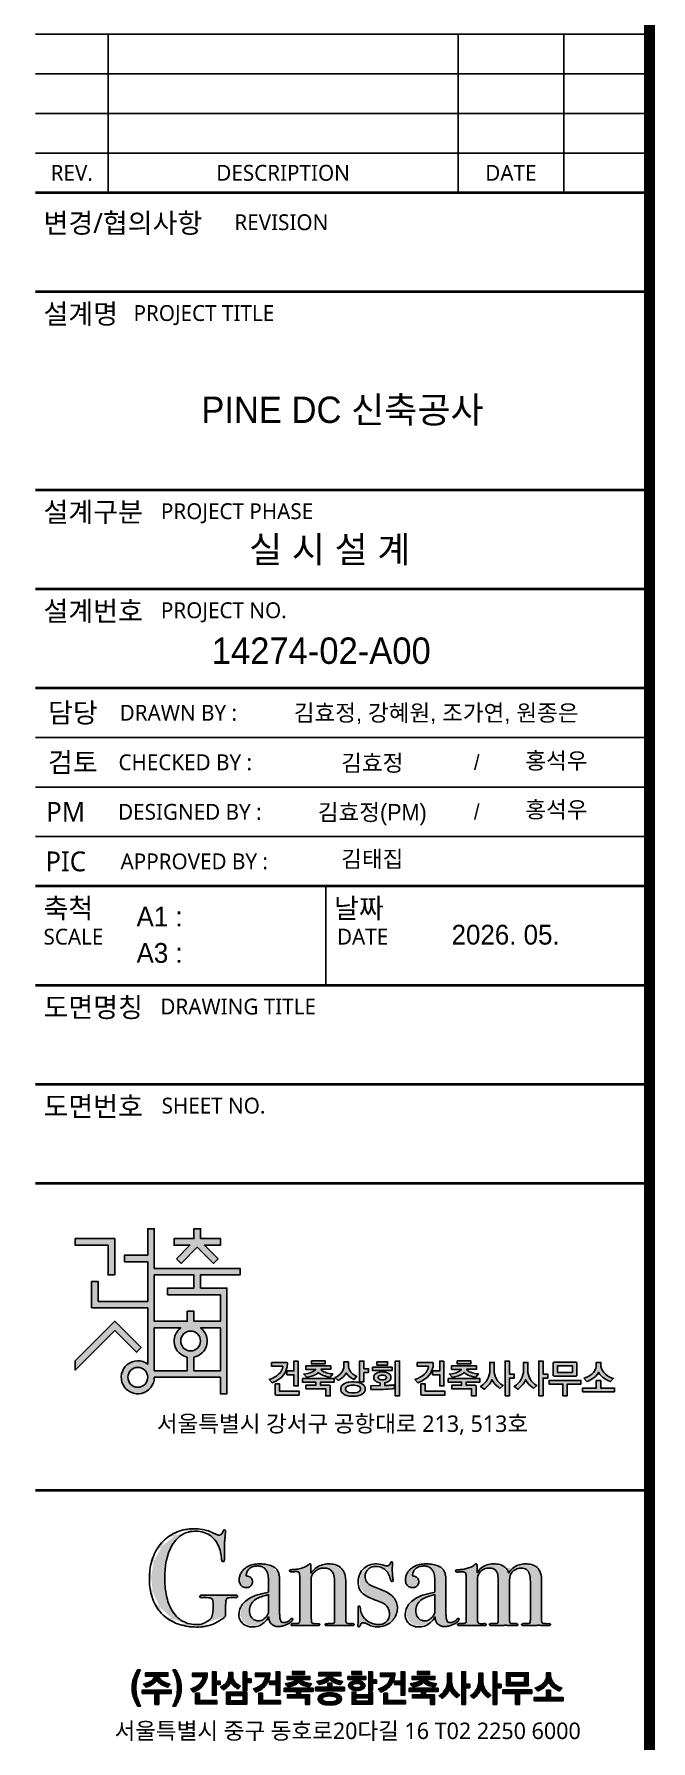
# Model space of a CAD drawing. Header units: millimetres. Extents: x 0 to 841, y 0 to 594.
# Drawn here: x 730.8 to 824.2, y 25.6 to 284 of the extents above; entities that cross this region are included whole.
import ezdxf
from ezdxf.enums import TextEntityAlignment as Align

# ---------------------------------------------------------------- set-up
doc = ezdxf.new("R2010")
doc.units = ezdxf.units.MM
doc.header["$MEASUREMENT"] = 0
doc.layers.add('A-TEXT-NOTE', color=7, linetype='Continuous')
doc.layers.add('G3TITLE', color=7, linetype='Continuous')
doc.styles.add('Gtx', font='')
doc.styles.add('RXHG', font='')
doc.styles.add('간삼타이틀', font='malgun.ttf')
doc.styles.add('건축상회타이틀', font='malgun.ttf')
doc.styles.get('Gtx').set_extended_font_data('Dotum')
doc.styles.get('RXHG').set_extended_font_data('휴먼세엑스포')
pattern_1 = [(45, (0.776085, 3.857162), (-0.004419417382, 0.004419417382), [])]

msp = doc.modelspace()

# ---------------------------------------------------------------- texts
at = {"layer": 'A-TEXT-NOTE', "style": 'Gtx'}
for s, height, p in [('PINE DC 신축공사', 4, (777.5, 225.12)), ('김효정, 강혜원, 조가연, 원종은', 2.5, (791.68, 179.99)), ('김효정', 2.5, (782.01, 172.4)), ('김효정(PM)', 2.5, (782.01, 164.94)), ('김태집', 2.5, (782.01, 157.86))]:
    msp.add_text(s, height=height, dxfattribs=at).set_placement(p, align=Align.CENTER)
for s, height, p in [('실 시 설 계', 4, (763.35, 203.98)), ('14274-02-A00', 4, (757.7, 188.65)), ('홍석우', 2.5, (805.19, 172.74)), ('홍석우', 2.5, (805.19, 165.35)), ('A1 : ', 3, (746.31, 148.89)), ('2026. 05.', 3, (794.02, 146.15)), ('A3 : ', 3, (746.31, 143.39))]:
    msp.add_text(s, height=height, dxfattribs=at).set_placement(p)
at = {"layer": 'G3TITLE', "color": 1}
for s, height, style, p in [('REV.', 2.4, '간삼타이틀', (736.5, 263)), ('DESCRIPTION', 2.4, '간삼타이틀', (768.5, 263)), ('DATE', 2.4, '간삼타이틀', (803, 263)), ('담당', 3, '간삼타이틀', (736.67, 181.25)), ('DRAWN BY :', 2.4, '간삼타이틀', (752.64, 181.25)), ('검토', 3, '간삼타이틀', (736.67, 173.75)), ('CHECKED BY :', 2.4, '간삼타이틀', (753.69, 173.75)), ('/', 2.3, 'RXHG', (797.83, 173.75)), ('PM', 3, '간삼타이틀', (735.58, 166.25)), ('DESIGNED BY :', 2.4, '간삼타이틀', (754.38, 166.25)), ('/', 2.3, 'RXHG', (797.83, 166.25)), ('PIC', 3, '간삼타이틀', (735.58, 158.75)), ('APPROVED BY :', 2.4, '간삼타이틀', (755.05, 158.75)), ('서울특별시 강서구 공항대로 213, 513호', 2.5, '건축상회타이틀', (777.5, 73.61)), ('서울특별시 중구 동호로20다길 16 T02 2250 6000', 2.5, '간삼타이틀', (778.28, 27.11))]:
    msp.add_text(s, height=height, dxfattribs=dict(at, style=style)).set_placement(p, align=Align.MIDDLE_CENTER)
at = {"layer": 'G3TITLE', "color": 1, "style": '간삼타이틀'}
for s, height, p in [('변경/협의사항', 3, (732.22, 253.9)), ('REVISION', 2.4, (761.13, 254.32)), ('설계명', 3, (732.22, 240.15)), ('PROJECT TITLE', 2.4, (745.85, 240.57)), ('설계구분', 3, (732.22, 210.15)), ('PROJECT PHASE', 2.4, (750, 210.57)), ('설계번호', 3, (732.22, 195.15)), ('PROJECT NO.', 2.4, (750, 195.57)), ('축척', 3, (732.22, 150.15)), ('날짜', 3, (776.22, 150.15)), ('SCALE', 2.4, (732.22, 146.15)), ('DATE', 2.4, (776.67, 146.15)), ('도면명칭', 3, (732.22, 135.15)), ('DRAWING TITLE', 2.4, (749.92, 135.57)), ('도면번호', 3, (732.22, 120.15)), ('SHEET NO.', 2.4, (750.11, 120.57))]:
    msp.add_text(s, height=height, dxfattribs=at).set_placement(p)

# ---------------------------------------------------------------- blocks, each defined once
blk = doc.blocks.new('A$C13fab443')
at = {"layer": 'G3TITLE'}
h = blk.add_hatch(color=1, dxfattribs=at)
h.paths.add_polyline_path([(-35.5, 1.36), (-35.72, 1.39), (-36.07, 1.53), (-36.2, 1.64), (-36.33, 1.74), (-36.46, 2.01), (-36.46, 2.17), (-36.46, 2.36), (-36.29, 2.66), (-36.11, 2.77), (-35.93, 2.89), (-35.46, 3), (-35.17, 3), (-34.87, 3), (-34.4, 2.89), (-34.23, 2.77), (-34.05, 2.66), (-33.87, 2.36), (-33.87, 2.17), (-33.87, 2.02), (-34, 1.75), (-34.13, 1.64), (-34.25, 1.54), (-34.59, 1.4), (-34.8, 1.37), (-34.8, 0.94), (-34.72, 0.94), (-34.54, 0.95), (-34.45, 0.96), (-34.35, 0.96), (-34.16, 0.97), (-34.06, 0.98), (-33.96, 0.98), (-33.77, 1), (-33.68, 1.01), (-33.59, 1.01), (-33.42, 1.03), (-33.35, 1.05), (-33.35, 0.49), (-33.62, 0.46), (-34.27, 0.4), (-34.65, 0.39), (-35.04, 0.37), (-35.85, 0.36), (-36.29, 0.36), (-36.89, 0.36), (-36.89, 0.92), (-35.5, 0.93)])
h.paths.add_polyline_path([(-38.61, 1.51), (-38.61, 4.64), (-37.95, 4.64), (-37.95, 3.5), (-37.26, 3.5), (-37.26, 2.94), (-37.95, 2.94), (-37.95, 1.51)])
h.paths.add_polyline_path([(-12.26, 0.5), (-12.45, 0.63), (-12.8, 0.93), (-12.96, 1.12), (-13.13, 1.3), (-13.37, 1.67), (-13.46, 1.86), (-13.49, 1.77), (-13.58, 1.57), (-13.65, 1.47), (-13.71, 1.37), (-13.85, 1.17), (-13.93, 1.07), (-14.01, 0.98), (-14.19, 0.79), (-14.29, 0.7), (-14.38, 0.61), (-14.57, 0.45), (-14.67, 0.38), (-15.21, 0.81), (-14.85, 1.04), (-14.32, 1.58), (-14.15, 1.91), (-13.98, 2.23), (-13.81, 2.94), (-13.81, 3.32), (-13.81, 4.45), (-13.12, 4.45), (-13.12, 3.29), (-13.12, 2.9), (-12.95, 2.23), (-12.79, 1.94), (-12.62, 1.65), (-12.11, 1.15), (-11.77, 0.94)])
h.paths.add_polyline_path([(-9.16, 4.48), (-5.86, 4.48), (-5.82, 4.48), (-5.76, 4.46), (-5.74, 4.44), (-5.72, 4.42), (-5.7, 4.36), (-5.7, 4.32), (-5.7, 2.55), (-5.7, 2.51), (-5.72, 2.44), (-5.74, 2.42), (-5.76, 2.41), (-5.82, 2.39), (-5.86, 2.39), (-9.17, 2.39), (-9.21, 2.39), (-9.27, 2.41), (-9.29, 2.42), (-9.31, 2.44), (-9.32, 2.5), (-9.32, 2.55), (-9.32, 4.32), (-9.32, 4.36), (-9.31, 4.42), (-9.29, 4.44), (-9.27, 4.46), (-9.21, 4.48)])
h.paths.add_polyline_path([(-11.48, -0.59), (-11.48, 4.64), (-10.82, 4.64), (-10.82, 2.67), (-10.11, 2.67), (-10.11, 2.08), (-10.82, 2.08), (-10.82, -0.59)])
h.paths.add_polyline_path([(-17.35, 0.5), (-17.54, 0.63), (-17.89, 0.93), (-18.06, 1.12), (-18.22, 1.3), (-18.47, 1.67), (-18.55, 1.86), (-18.58, 1.77), (-18.68, 1.57), (-18.74, 1.47), (-18.8, 1.37), (-18.94, 1.17), (-19.03, 1.07), (-19.11, 0.98), (-19.28, 0.79), (-19.38, 0.7), (-19.47, 0.61), (-19.67, 0.45), (-19.77, 0.38), (-20.3, 0.81), (-19.95, 1.04), (-19.42, 1.58), (-19.25, 1.91), (-19.08, 2.23), (-18.91, 2.94), (-18.9, 3.32), (-18.9, 4.45), (-18.21, 4.45), (-18.21, 3.29), (-18.21, 2.9), (-18.05, 2.23), (-17.88, 1.94), (-17.71, 1.65), (-17.21, 1.15), (-16.86, 0.94)])
h.paths.add_polyline_path([(-23.83, 4.71), (-21.77, 4.71), (-21.77, 4.21), (-23.83, 4.21)])
h.paths.add_polyline_path([(-16.57, -0.59), (-16.57, 4.64), (-15.92, 4.64), (-15.92, 2.67), (-15.2, 2.67), (-15.2, 2.08), (-15.92, 2.08), (-15.92, -0.59)])
h.paths.add_polyline_path([(-24.7, 3.91), (-20.9, 3.91), (-20.9, 3.41), (-22.38, 3.41), (-22.3, 3.27), (-22, 3.04), (-21.78, 2.95), (-21.56, 2.86), (-20.97, 2.74), (-20.61, 2.7), (-21, 2.2), (-21.35, 2.26), (-21.93, 2.41), (-22.15, 2.51), (-22.38, 2.6), (-22.69, 2.82), (-22.79, 2.94), (-22.88, 2.82), (-23.19, 2.62), (-23.41, 2.52), (-23.64, 2.43), (-24.23, 2.26), (-24.59, 2.19), (-25, 2.69), (-24.61, 2.74), (-24.01, 2.87), (-23.79, 2.96), (-23.57, 3.05), (-23.28, 3.27), (-23.21, 3.4), (-24.7, 3.4)])
h.paths.add_polyline_path([(-25.21, 2.01), (-20.38, 2.01), (-20.38, 1.48), (-22.46, 1.48), (-22.46, 0.99), (-21.15, 0.99), (-21.1, 0.99), (-21.04, 0.97), (-21.02, 0.95), (-21, 0.93), (-20.98, 0.87), (-20.98, 0.82), (-20.98, -0.62), (-21.66, -0.62), (-21.66, 0.45), (-24.66, 0.45), (-24.66, 0.99), (-23.17, 0.99), (-23.17, 1.48), (-25.21, 1.48)])
h.paths.add_polyline_path([(-25.83, 4.64), (-25.83, 0.88), (-26.48, 0.88), (-26.48, 2.59), (-27.56, 2.59), (-27.56, 3.15), (-26.48, 3.15), (-26.48, 4.64)])
h.paths.add_polyline_path([(-29.17, -0.49), (-29.21, -0.49), (-29.28, -0.47), (-29.29, -0.46), (-29.31, -0.44), (-29.32, -0.37), (-29.32, -0.33), (-29.32, 1.2), (-28.66, 1.2), (-28.66, 0.07), (-25.7, 0.07), (-25.7, -0.49)])
h.paths.add_polyline_path([(-33.21, -0.59), (-33.21, 4.64), (-32.55, 4.64), (-32.55, -0.59)])
h.paths.add_polyline_path([(-27.61, 4.43), (-27.57, 4.43), (-27.51, 4.41), (-27.49, 4.39), (-27.47, 4.37), (-27.45, 4.31), (-27.45, 4.26), (-27.49, 3.76), (-27.82, 2.89), (-28.1, 2.53), (-28.38, 2.16), (-29.23, 1.59), (-29.8, 1.38), (-30.23, 1.88), (-29.77, 2.02), (-29.06, 2.41), (-28.8, 2.66), (-28.54, 2.91), (-28.23, 3.51), (-28.17, 3.87), (-29.88, 3.87), (-29.88, 4.43)])
h.paths.add_polyline_path([(-36.66, 3.73), (-33.7, 3.73), (-33.7, 3.21), (-36.66, 3.21)])
h.paths.add_polyline_path([(-36, 4.56), (-34.36, 4.56), (-34.36, 4.05), (-36, 4.05)])
h.paths.add_polyline_path([(0, 0), (-4.83, 0), (-4.83, 0.55), (-2.76, 0.55), (-2.76, 1.69), (-2.08, 1.69), (-2.08, 0.55), (0, 0.55)])
h.paths.add_polyline_path([(-4.67, 2.04), (-4.47, 2.1), (-4.09, 2.26), (-3.92, 2.36), (-3.74, 2.46), (-3.44, 2.69), (-3.31, 2.82), (-3.19, 2.94), (-2.99, 3.22), (-2.92, 3.37), (-2.85, 3.53), (-2.77, 3.85), (-2.77, 4.01), (-2.77, 4.46), (-2.06, 4.46), (-2.06, 4.01), (-2.06, 3.85), (-1.99, 3.54), (-1.92, 3.38), (-1.84, 3.22), (-1.64, 2.94), (-1.51, 2.8), (-1.38, 2.67), (-1.09, 2.43), (-0.91, 2.33), (-0.74, 2.23), (-0.38, 2.08), (-0.19, 2.03), (-0.61, 1.55), (-0.76, 1.6), (-1.04, 1.72), (-1.18, 1.8), (-1.32, 1.87), (-1.57, 2.04), (-1.69, 2.13), (-1.81, 2.22), (-2.02, 2.42), (-2.12, 2.53), (-2.21, 2.63), (-2.36, 2.85), (-2.42, 2.97), (-2.54, 2.72), (-2.9, 2.3), (-3.13, 2.13), (-3.37, 1.96), (-3.91, 1.66), (-4.21, 1.55)])
h.paths.add_polyline_path([(-7.83, -0.59), (-7.83, 1.17), (-9.92, 1.17), (-9.92, 1.73), (-5.1, 1.73), (-5.1, 1.17), (-7.16, 1.17), (-7.16, -0.59)])
h.paths.add_polyline_path([(-47.27, 2.01), (-42.45, 2.01), (-42.45, 1.48), (-44.53, 1.48), (-44.53, 0.99), (-43.22, 0.99), (-43.17, 0.99), (-43.11, 0.97), (-43.09, 0.95), (-43.07, 0.93), (-43.05, 0.87), (-43.05, 0.82), (-43.05, -0.62), (-43.73, -0.62), (-43.73, 0.45), (-46.73, 0.45), (-46.73, 0.99), (-45.24, 0.99), (-45.24, 1.48), (-47.27, 1.48)])
h.paths.add_polyline_path([(-51.24, -0.49), (-51.28, -0.49), (-51.34, -0.47), (-51.36, -0.46), (-51.38, -0.44), (-51.39, -0.37), (-51.39, -0.33), (-51.39, 1.2), (-50.73, 1.2), (-50.73, 0.07), (-47.77, 0.07), (-47.77, -0.49)])
h.paths.add_polyline_path([(-47.89, 4.64), (-47.89, 0.88), (-48.55, 0.88), (-48.55, 2.59), (-49.63, 2.59), (-49.63, 3.15), (-48.55, 3.15), (-48.55, 4.64)])
h.paths.add_polyline_path([(-49.68, 4.43), (-49.64, 4.43), (-49.57, 4.41), (-49.56, 4.39), (-49.54, 4.37), (-49.52, 4.31), (-49.52, 4.26), (-49.56, 3.76), (-49.89, 2.89), (-50.17, 2.53), (-50.45, 2.16), (-51.3, 1.59), (-51.87, 1.38), (-52.3, 1.88), (-51.84, 2.02), (-51.12, 2.41), (-50.87, 2.66), (-50.61, 2.91), (-50.3, 3.51), (-50.24, 3.87), (-51.95, 3.87), (-51.95, 4.43)])
h.paths.add_polyline_path([(-46.77, 3.91), (-42.97, 3.91), (-42.97, 3.41), (-44.45, 3.41), (-44.37, 3.27), (-44.07, 3.04), (-43.85, 2.95), (-43.63, 2.86), (-43.04, 2.74), (-42.68, 2.7), (-43.07, 2.2), (-43.42, 2.26), (-44, 2.41), (-44.22, 2.51), (-44.45, 2.6), (-44.76, 2.82), (-44.86, 2.94), (-44.94, 2.82), (-45.26, 2.62), (-45.48, 2.52), (-45.71, 2.43), (-46.3, 2.26), (-46.66, 2.19), (-47.06, 2.69), (-46.68, 2.74), (-46.08, 2.87), (-45.86, 2.96), (-45.64, 3.05), (-45.35, 3.27), (-45.28, 3.4), (-46.77, 3.4)])
h.paths.add_polyline_path([(-45.9, 4.71), (-43.84, 4.71), (-43.84, 4.21), (-45.9, 4.21)])
h.paths.add_polyline_path([(-39.62, 1.52), (-39.42, 1.52), (-39.06, 1.48), (-38.89, 1.44), (-38.72, 1.4), (-38.42, 1.3), (-38.3, 1.23), (-38.17, 1.16), (-37.98, 0.98), (-37.91, 0.88), (-37.84, 0.78), (-37.77, 0.55), (-37.77, 0.41), (-37.77, 0.28), (-37.84, 0.04), (-37.91, -0.06), (-37.98, -0.16), (-38.17, -0.33), (-38.3, -0.4), (-38.42, -0.47), (-38.72, -0.58), (-38.89, -0.61), (-39.06, -0.65), (-39.43, -0.68), (-39.63, -0.68), (-39.83, -0.68), (-40.2, -0.65), (-40.37, -0.61), (-40.54, -0.58), (-40.83, -0.47), (-40.95, -0.4), (-41.07, -0.33), (-41.26, -0.16), (-41.33, -0.06), (-41.4, 0.04), (-41.47, 0.28), (-41.47, 0.41), (-41.47, 0.54), (-41.4, 0.77), (-41.33, 0.88), (-41.26, 0.98), (-41.06, 1.15), (-40.94, 1.23), (-40.81, 1.3), (-40.52, 1.4), (-40.35, 1.44), (-40.18, 1.48), (-39.82, 1.52)])
h.paths.add_polyline_path([(-42.34, 2.14), (-42.04, 2.29), (-41.54, 2.67), (-41.36, 2.9), (-41.18, 3.13), (-41, 3.65), (-41, 3.94), (-41, 4.53), (-40.3, 4.53), (-40.3, 3.95), (-40.3, 3.81), (-40.25, 3.55), (-40.2, 3.42), (-40.15, 3.3), (-40.01, 3.07), (-39.92, 2.96), (-39.83, 2.86), (-39.63, 2.68), (-39.51, 2.6), (-39.4, 2.52), (-39.16, 2.39), (-39.03, 2.35), (-39.44, 1.85), (-39.53, 1.9), (-39.72, 2), (-39.82, 2.06), (-39.91, 2.12), (-40.08, 2.25), (-40.16, 2.32), (-40.24, 2.39), (-40.39, 2.52), (-40.45, 2.6), (-40.51, 2.67), (-40.61, 2.81), (-40.64, 2.87), (-40.67, 2.8), (-40.76, 2.65), (-40.82, 2.58), (-40.88, 2.5), (-41.02, 2.34), (-41.09, 2.26), (-41.17, 2.18), (-41.35, 2.04), (-41.45, 1.97), (-41.54, 1.89), (-41.74, 1.77), (-41.84, 1.72)])
h.paths.add_polyline_path([(-35.17, 2.53), (-35.33, 2.53), (-35.56, 2.48), (-35.64, 2.43), (-35.71, 2.38), (-35.79, 2.25), (-35.79, 2.17), (-35.79, 2.09), (-35.71, 1.97), (-35.64, 1.92), (-35.56, 1.87), (-35.32, 1.82), (-35.17, 1.82), (-35.01, 1.82), (-34.77, 1.87), (-34.7, 1.92), (-34.62, 1.97), (-34.54, 2.09), (-34.54, 2.17), (-34.54, 2.25), (-34.62, 2.38), (-34.7, 2.43), (-34.77, 2.48), (-35.01, 2.53)], flags=16)
h.paths.add_polyline_path([(-6.36, 2.94), (-6.36, 3.93), (-8.66, 3.93), (-8.66, 2.94)], flags=16)
h.paths.add_polyline_path([(-39.62, 1), (-39.88, 1), (-40.29, 0.92), (-40.45, 0.85), (-40.6, 0.77), (-40.76, 0.56), (-40.76, 0.43), (-40.76, 0.29), (-40.6, 0.07), (-40.44, -0.01), (-40.28, -0.09), (-39.87, -0.17), (-39.62, -0.17), (-39.37, -0.17), (-38.95, -0.09), (-38.8, -0.01), (-38.64, 0.08), (-38.48, 0.29), (-38.48, 0.43), (-38.48, 0.56), (-38.64, 0.78), (-38.79, 0.85), (-38.95, 0.92), (-39.36, 1)], flags=16)
at = {"layer": 'G3TITLE', "color": 1}
for points in [[(-49.68, 4.43), (-49.64, 4.43), (-49.57, 4.41), (-49.56, 4.39), (-49.54, 4.37), (-49.52, 4.31), (-49.52, 4.26), (-49.56, 3.76), (-49.89, 2.89), (-50.17, 2.53), (-50.45, 2.16), (-51.3, 1.59), (-51.87, 1.38), (-52.3, 1.88), (-51.84, 2.02), (-51.12, 2.41), (-50.87, 2.66), (-50.61, 2.91), (-50.3, 3.51), (-50.24, 3.87), (-51.95, 3.87), (-51.95, 4.43)], [(-47.89, 4.64), (-47.89, 0.88), (-48.55, 0.88), (-48.55, 2.59), (-49.63, 2.59), (-49.63, 3.15), (-48.55, 3.15), (-48.55, 4.64)], [(-46.77, 3.91), (-42.97, 3.91), (-42.97, 3.41), (-44.45, 3.41), (-44.37, 3.27), (-44.07, 3.04), (-43.85, 2.95), (-43.63, 2.86), (-43.04, 2.74), (-42.68, 2.7), (-43.07, 2.2), (-43.42, 2.26), (-44, 2.41), (-44.22, 2.51), (-44.45, 2.6), (-44.76, 2.82), (-44.86, 2.94), (-44.94, 2.82), (-45.26, 2.62), (-45.48, 2.52), (-45.71, 2.43), (-46.3, 2.26), (-46.66, 2.19), (-47.06, 2.69), (-46.68, 2.74), (-46.08, 2.87), (-45.86, 2.96), (-45.64, 3.05), (-45.35, 3.27), (-45.28, 3.4), (-46.77, 3.4)], [(-45.9, 4.71), (-43.84, 4.71), (-43.84, 4.21), (-45.9, 4.21)], [(-42.34, 2.14), (-42.04, 2.29), (-41.54, 2.67), (-41.36, 2.9), (-41.18, 3.13), (-41, 3.65), (-41, 3.94), (-41, 4.53), (-40.3, 4.53), (-40.3, 3.95), (-40.3, 3.81), (-40.25, 3.55), (-40.2, 3.42), (-40.15, 3.3), (-40.01, 3.07), (-39.92, 2.96), (-39.83, 2.86), (-39.63, 2.68), (-39.51, 2.6), (-39.4, 2.52), (-39.16, 2.39), (-39.03, 2.35), (-39.44, 1.85), (-39.53, 1.9), (-39.72, 2), (-39.82, 2.06), (-39.91, 2.12), (-40.08, 2.25), (-40.16, 2.32), (-40.24, 2.39), (-40.39, 2.52), (-40.45, 2.6), (-40.51, 2.67), (-40.61, 2.81), (-40.64, 2.87), (-40.67, 2.8), (-40.76, 2.65), (-40.82, 2.58), (-40.88, 2.5), (-41.02, 2.34), (-41.09, 2.26), (-41.17, 2.18), (-41.35, 2.04), (-41.45, 1.97), (-41.54, 1.89), (-41.74, 1.77), (-41.84, 1.72)], [(-38.61, 1.51), (-38.61, 4.64), (-37.95, 4.64), (-37.95, 3.5), (-37.26, 3.5), (-37.26, 2.94), (-37.95, 2.94), (-37.95, 1.51)], [(-35.5, 1.36), (-35.72, 1.39), (-36.07, 1.53), (-36.2, 1.64), (-36.33, 1.74), (-36.46, 2.01), (-36.46, 2.17), (-36.46, 2.36), (-36.29, 2.66), (-36.11, 2.77), (-35.93, 2.89), (-35.46, 3), (-35.17, 3), (-34.87, 3), (-34.4, 2.89), (-34.23, 2.77), (-34.05, 2.66), (-33.87, 2.36), (-33.87, 2.17), (-33.87, 2.02), (-34, 1.75), (-34.13, 1.64), (-34.25, 1.54), (-34.59, 1.4), (-34.8, 1.37), (-34.8, 0.94), (-34.72, 0.94), (-34.54, 0.95), (-34.45, 0.96), (-34.35, 0.96), (-34.16, 0.97), (-34.06, 0.98), (-33.96, 0.98), (-33.77, 1), (-33.68, 1.01), (-33.59, 1.01), (-33.42, 1.03), (-33.35, 1.05), (-33.35, 0.49), (-33.62, 0.46), (-34.27, 0.4), (-34.65, 0.39), (-35.04, 0.37), (-35.85, 0.36), (-36.29, 0.36), (-36.89, 0.36), (-36.89, 0.92), (-35.5, 0.93)], [(-36.66, 3.73), (-33.7, 3.73), (-33.7, 3.21), (-36.66, 3.21)], [(-36, 4.56), (-34.36, 4.56), (-34.36, 4.05), (-36, 4.05)], [(-33.21, -0.59), (-33.21, 4.64), (-32.55, 4.64), (-32.55, -0.59)], [(-27.61, 4.43), (-27.57, 4.43), (-27.51, 4.41), (-27.49, 4.39), (-27.47, 4.37), (-27.45, 4.31), (-27.45, 4.26), (-27.49, 3.76), (-27.82, 2.89), (-28.1, 2.53), (-28.38, 2.16), (-29.23, 1.59), (-29.8, 1.38), (-30.23, 1.88), (-29.77, 2.02), (-29.06, 2.41), (-28.8, 2.66), (-28.54, 2.91), (-28.23, 3.51), (-28.17, 3.87), (-29.88, 3.87), (-29.88, 4.43)], [(-25.83, 4.64), (-25.83, 0.88), (-26.48, 0.88), (-26.48, 2.59), (-27.56, 2.59), (-27.56, 3.15), (-26.48, 3.15), (-26.48, 4.64)], [(-24.7, 3.91), (-20.9, 3.91), (-20.9, 3.41), (-22.38, 3.41), (-22.3, 3.27), (-22, 3.04), (-21.78, 2.95), (-21.56, 2.86), (-20.97, 2.74), (-20.61, 2.7), (-21, 2.2), (-21.35, 2.26), (-21.93, 2.41), (-22.15, 2.51), (-22.38, 2.6), (-22.69, 2.82), (-22.79, 2.94), (-22.88, 2.82), (-23.19, 2.62), (-23.41, 2.52), (-23.64, 2.43), (-24.23, 2.26), (-24.59, 2.19), (-25, 2.69), (-24.61, 2.74), (-24.01, 2.87), (-23.79, 2.96), (-23.57, 3.05), (-23.28, 3.27), (-23.21, 3.4), (-24.7, 3.4)], [(-23.83, 4.71), (-21.77, 4.71), (-21.77, 4.21), (-23.83, 4.21)], [(-17.35, 0.5), (-17.54, 0.63), (-17.89, 0.93), (-18.06, 1.12), (-18.22, 1.3), (-18.47, 1.67), (-18.55, 1.86), (-18.58, 1.77), (-18.68, 1.57), (-18.74, 1.47), (-18.8, 1.37), (-18.94, 1.17), (-19.03, 1.07), (-19.11, 0.98), (-19.28, 0.79), (-19.38, 0.7), (-19.47, 0.61), (-19.67, 0.45), (-19.77, 0.38), (-20.3, 0.81), (-19.95, 1.04), (-19.42, 1.58), (-19.25, 1.91), (-19.08, 2.23), (-18.91, 2.94), (-18.9, 3.32), (-18.9, 4.45), (-18.21, 4.45), (-18.21, 3.29), (-18.21, 2.9), (-18.05, 2.23), (-17.88, 1.94), (-17.71, 1.65), (-17.21, 1.15), (-16.86, 0.94)], [(-16.57, -0.59), (-16.57, 4.64), (-15.92, 4.64), (-15.92, 2.67), (-15.2, 2.67), (-15.2, 2.08), (-15.92, 2.08), (-15.92, -0.59)], [(-12.26, 0.5), (-12.45, 0.63), (-12.8, 0.93), (-12.96, 1.12), (-13.13, 1.3), (-13.37, 1.67), (-13.46, 1.86), (-13.49, 1.77), (-13.58, 1.57), (-13.65, 1.47), (-13.71, 1.37), (-13.85, 1.17), (-13.93, 1.07), (-14.01, 0.98), (-14.19, 0.79), (-14.29, 0.7), (-14.38, 0.61), (-14.57, 0.45), (-14.67, 0.38), (-15.21, 0.81), (-14.85, 1.04), (-14.32, 1.58), (-14.15, 1.91), (-13.98, 2.23), (-13.81, 2.94), (-13.81, 3.32), (-13.81, 4.45), (-13.12, 4.45), (-13.12, 3.29), (-13.12, 2.9), (-12.95, 2.23), (-12.79, 1.94), (-12.62, 1.65), (-12.11, 1.15), (-11.77, 0.94)], [(-11.48, -0.59), (-11.48, 4.64), (-10.82, 4.64), (-10.82, 2.67), (-10.11, 2.67), (-10.11, 2.08), (-10.82, 2.08), (-10.82, -0.59)], [(-9.16, 4.48), (-5.86, 4.48), (-5.82, 4.48), (-5.76, 4.46), (-5.74, 4.44), (-5.72, 4.42), (-5.7, 4.36), (-5.7, 4.32), (-5.7, 2.55), (-5.7, 2.51), (-5.72, 2.44), (-5.74, 2.42), (-5.76, 2.41), (-5.82, 2.39), (-5.86, 2.39), (-9.17, 2.39), (-9.21, 2.39), (-9.27, 2.41), (-9.29, 2.42), (-9.31, 2.44), (-9.32, 2.5), (-9.32, 2.55), (-9.32, 4.32), (-9.32, 4.36), (-9.31, 4.42), (-9.29, 4.44), (-9.27, 4.46), (-9.21, 4.48), (-9.16, 4.48)], [(-6.36, 2.94), (-6.36, 3.93), (-8.66, 3.93), (-8.66, 2.94)], [(-4.67, 2.04), (-4.47, 2.1), (-4.09, 2.26), (-3.92, 2.36), (-3.74, 2.46), (-3.44, 2.69), (-3.31, 2.82), (-3.19, 2.94), (-2.99, 3.22), (-2.92, 3.37), (-2.85, 3.53), (-2.77, 3.85), (-2.77, 4.01), (-2.77, 4.46), (-2.06, 4.46), (-2.06, 4.01), (-2.06, 3.85), (-1.99, 3.54), (-1.92, 3.38), (-1.84, 3.22), (-1.64, 2.94), (-1.51, 2.8), (-1.38, 2.67), (-1.09, 2.43), (-0.91, 2.33), (-0.74, 2.23), (-0.38, 2.08), (-0.19, 2.03), (-0.61, 1.55), (-0.76, 1.6), (-1.04, 1.72), (-1.18, 1.8), (-1.32, 1.87), (-1.57, 2.04), (-1.69, 2.13), (-1.81, 2.22), (-2.02, 2.42), (-2.12, 2.53), (-2.21, 2.63), (-2.36, 2.85), (-2.42, 2.97), (-2.54, 2.72), (-2.9, 2.3), (-3.13, 2.13), (-3.37, 1.96), (-3.91, 1.66), (-4.21, 1.55)], [(-51.24, -0.49), (-51.28, -0.49), (-51.34, -0.47), (-51.36, -0.46), (-51.38, -0.44), (-51.39, -0.37), (-51.39, -0.33), (-51.39, 1.2), (-50.73, 1.2), (-50.73, 0.07), (-47.77, 0.07), (-47.77, -0.49)], [(-47.27, 2.01), (-42.45, 2.01), (-42.45, 1.48), (-44.53, 1.48), (-44.53, 0.99), (-43.22, 0.99), (-43.17, 0.99), (-43.11, 0.97), (-43.09, 0.95), (-43.07, 0.93), (-43.05, 0.87), (-43.05, 0.82), (-43.05, -0.62), (-43.73, -0.62), (-43.73, 0.45), (-46.73, 0.45), (-46.73, 0.99), (-45.24, 0.99), (-45.24, 1.48), (-47.27, 1.48)], [(-39.62, 1.52), (-39.42, 1.52), (-39.06, 1.48), (-38.89, 1.44), (-38.72, 1.4), (-38.42, 1.3), (-38.3, 1.23), (-38.17, 1.16), (-37.98, 0.98), (-37.91, 0.88), (-37.84, 0.78), (-37.77, 0.55), (-37.77, 0.41), (-37.77, 0.28), (-37.84, 0.04), (-37.91, -0.06), (-37.98, -0.16), (-38.17, -0.33), (-38.3, -0.4), (-38.42, -0.47), (-38.72, -0.58), (-38.89, -0.61), (-39.06, -0.65), (-39.43, -0.68), (-39.63, -0.68), (-39.83, -0.68), (-40.2, -0.65), (-40.37, -0.61), (-40.54, -0.58), (-40.83, -0.47), (-40.95, -0.4), (-41.07, -0.33), (-41.26, -0.16), (-41.33, -0.06), (-41.4, 0.04), (-41.47, 0.28), (-41.47, 0.41), (-41.47, 0.54), (-41.4, 0.77), (-41.33, 0.88), (-41.26, 0.98), (-41.06, 1.15), (-40.94, 1.23), (-40.81, 1.3), (-40.52, 1.4), (-40.35, 1.44), (-40.18, 1.48), (-39.82, 1.52), (-39.62, 1.52)], [(-39.62, 1), (-39.88, 1), (-40.29, 0.92), (-40.45, 0.85), (-40.6, 0.77), (-40.76, 0.56), (-40.76, 0.43), (-40.76, 0.29), (-40.6, 0.07), (-40.44, -0.01), (-40.28, -0.09), (-39.87, -0.17), (-39.62, -0.17), (-39.37, -0.17), (-38.95, -0.09), (-38.8, -0.01), (-38.64, 0.08), (-38.48, 0.29), (-38.48, 0.43), (-38.48, 0.56), (-38.64, 0.78), (-38.79, 0.85), (-38.95, 0.92), (-39.36, 1), (-39.62, 1)], [(-35.17, 2.53), (-35.33, 2.53), (-35.56, 2.48), (-35.64, 2.43), (-35.71, 2.38), (-35.79, 2.25), (-35.79, 2.17), (-35.79, 2.09), (-35.71, 1.97), (-35.64, 1.92), (-35.56, 1.87), (-35.32, 1.82), (-35.17, 1.82), (-35.01, 1.82), (-34.77, 1.87), (-34.7, 1.92), (-34.62, 1.97), (-34.54, 2.09), (-34.54, 2.17), (-34.54, 2.25), (-34.62, 2.38), (-34.7, 2.43), (-34.77, 2.48), (-35.01, 2.53), (-35.17, 2.53)], [(-29.17, -0.49), (-29.21, -0.49), (-29.28, -0.47), (-29.29, -0.46), (-29.31, -0.44), (-29.32, -0.37), (-29.32, -0.33), (-29.32, 1.2), (-28.66, 1.2), (-28.66, 0.07), (-25.7, 0.07), (-25.7, -0.49)], [(-25.21, 2.01), (-20.38, 2.01), (-20.38, 1.48), (-22.46, 1.48), (-22.46, 0.99), (-21.15, 0.99), (-21.1, 0.99), (-21.04, 0.97), (-21.02, 0.95), (-21, 0.93), (-20.98, 0.87), (-20.98, 0.82), (-20.98, -0.62), (-21.66, -0.62), (-21.66, 0.45), (-24.66, 0.45), (-24.66, 0.99), (-23.17, 0.99), (-23.17, 1.48), (-25.21, 1.48)], [(-7.83, -0.59), (-7.83, 1.17), (-9.92, 1.17), (-9.92, 1.73), (-5.1, 1.73), (-5.1, 1.17), (-7.16, 1.17), (-7.16, -0.59)], [(0, 0), (-4.83, 0), (-4.83, 0.55), (-2.76, 0.55), (-2.76, 1.69), (-2.08, 1.69), (-2.08, 0.55), (0, 0.55)]]:
    blk.add_lwpolyline(points, close=True, dxfattribs=at)

# ---------------------------------------------------------------- hatches: boundary and pattern name
at = {"layer": 'G3TITLE'}
h = msp.add_hatch(color=1, dxfattribs=at)
h.paths.add_polyline_path([(739.5, 91.13), (748, 91.13), (748, 82.63, 1.387426), (746.5, 78.13, 0.414214), (749, 80.63), (759, 80.63), (759, 78.13), (760, 78.13), (760, 94.13), (756.01, 94.13), (756.01, 96.13), (762, 96.13), (762, 97.13), (749, 97.13), (749, 103.13), (748, 103.13), (748, 99.13), (744.5, 99.13), (744.5, 98.13), (748, 98.13), (748, 92.13), (740.5, 92.13), (740.5, 95.13), (739.5, 95.13)])
h.paths.add_polyline_path([(755, 103.13), (755, 101.63), (752, 101.63), (752, 100.63), (754.4, 100.63), (752.34, 98.58), (753.05, 97.87), (755.5, 100.32), (757.95, 97.87), (758.66, 98.58), (756.6, 100.63), (759, 100.63), (759, 101.63), (756, 101.63), (756, 103.13)])
h.paths.add_polyline_path([(737, 101.63), (737, 100.63), (742, 100.63), (742, 96.13), (743, 96.13), (743, 101.63)])
h.paths.add_polyline_path([(737, 81.72), (743, 87.72), (746.29, 84.43), (747, 85.13), (743, 89.13), (737, 83.13)])
h.paths.add_polyline_path([(748, 80.63, -1), (745, 80.63, -1)], flags=16)
h.paths.add_polyline_path([(755, 89.13), (755, 90.63), (754, 90.63), (754, 89.13), (749, 89.13), (749, 96.13), (755.01, 96.13), (755.01, 94.13), (751, 94.13), (751, 93.13), (759, 93.13), (759, 89.13)], flags=16)
h.paths.add_polyline_path([(756, 86.13, -1), (753, 86.13, -1)], flags=16)
h.paths.add_polyline_path([(759, 88.13), (759, 81.63), (755, 81.63), (755, 83.68, 0.646887), (756, 88.13)], flags=16)
h.paths.add_polyline_path([(754, 83.68), (754, 81.63), (749, 81.63), (749, 88.13), (753, 88.13, 0.646887)], flags=16)
h = msp.add_hatch(color=1, dxfattribs=at)
edge = h.paths.add_edge_path()
edge.add_line((798.64, 43.33), (798.81, 43.33))
edge.add_arc((799.08, 41.55), 1.8, 95.6872, 98.8564, ccw=False)
edge.add_arc((799.05, 41.92), 1.42, 91.7457, 95.7434, ccw=False)
edge.add_arc((799.03, 42.65), 0.693, 84.08, 92.2913, ccw=False)
edge.add_arc((799.08, 43.1), 0.246, 61.8686, 85.0479, ccw=False)
edge.add_arc((799.14, 43.21), 0.125, 14.6654, 60.3033, ccw=False)
edge.add_arc((799.1, 43.19), 0.17, -17.0123, 16.5163, ccw=False)
edge.add_arc((799.13, 43.19), 0.135, 294.0319, 336.2541, ccw=False)
edge.add_arc((799.05, 43.36), 0.325, 277.8233, 295.3312, ccw=False)
edge.add_arc((799, 43.69), 0.649, 269.6286, 278.3966, ccw=False)
edge.add_line((799, 43.04), (798.79, 43.04))
edge.add_arc((798.04, 31.35), 11.71, 86.3112, 88.8535)
edge.add_arc((796.5, -22.91), 66, 88.4623, 88.9135)
edge.add_arc((796.93, 3.45), 39.63, 88.8191, 89.5705)
edge.add_line((797.23, 43.08), (795.2, 43.04))
edge.add_arc((795.19, 43.52), 0.486, 249.5242, 271.1662, ccw=False)
edge.add_arc((795.06, 43.21), 0.153, 185.3978, 254.0326, ccw=False)
edge.add_arc((795.04, 43.19), 0.137, 99.8447, 176.5695, ccw=False)
edge.add_arc((795.17, 42.76), 0.584, 87.3392, 105.3394, ccw=False)
edge.add_arc((795.19, 61.64), 18.29, 270.0366, 270.6112)
edge.add_arc((795.28, 53.87), 10.53, 270.5921, 271.5906)
edge.add_arc((795.43, 48.68), 5.33, 271.5353, 273.5057)
edge.add_arc((795.63, 45.48), 2.13, 273.2742, 278.2151)
edge.add_arc((795.88, 43.88), 0.505, 276.3976, 297.217)
edge.add_arc((796.03, 43.59), 0.179, 294.7215, 326.0059)
edge.add_arc((795.94, 43.64), 0.282, 328.8901, 348.7508)
edge.add_arc((795.12, 43.82), 1.12, 347.635, 352.6177)
edge.add_line((796.23, 43.68), (796.23, 44.22))
edge.add_line((796.23, 44.22), (796.23, 49.08))
edge.add_arc((726.01, 49.11), 70.22, 359.9726, 360.4762)
edge.add_arc((768.26, 49.49), 27.97, 0.414, 1.6785)
edge.add_arc((791.53, 50.25), 4.69, 0.7316, 8.2641)
edge.add_arc((795.92, 50.86), 0.262, 14.8734, 65.8827)
edge.add_arc((795.72, 50.45), 0.713, 65.0309, 83.7957)
edge.add_arc((795.58, 49.39), 1.78, 82.902, 90.4085)
edge.add_line((795.57, 51.17), (795.28, 51.17))
edge.add_arc((794.9, 54.93), 3.78, 272.633, 275.7032, ccw=False)
edge.add_arc((794.9, 55.1), 3.95, 269.6693, 272.605, ccw=False)
edge.add_arc((794.87, 51.95), 0.795, 262.6901, 269.9784, ccw=False)
edge.add_arc((794.8, 51.45), 0.288, 243.6077, 263.7579, ccw=False)
edge.add_arc((794.73, 51.29), 0.111, 191.116, 243.4282, ccw=False)
edge.add_arc((795.02, 51.32), 0.41, 172.8806, 187.0106, ccw=False)
edge.add_arc((794.7, 51.36), 0.0877, 106.1834, 172.3854, ccw=False)
edge.add_arc((794.84, 51), 0.466, 97.2815, 109.7154, ccw=False)
edge.add_arc((795.15, 48.72), 2.77, 93.5453, 97.7352, ccw=False)
edge.add_arc((795.97, 37.09), 14.42, 93.1175, 93.9213, ccw=False)
edge.add_arc((799.98, -35.18), 86.81, 93.0364, 93.17, ccw=False)
edge.add_arc((794.99, 55.92), 4.42, 275.0486, 284.2729)
edge.add_arc((794.39, 58.63), 7.2, 283.591, 289.2567)
edge.add_arc((796.28, 53.55), 1.79, 285.8883, 308.598)
edge.add_arc((800.72, 48.82), 4.71, 132.7575, 134.9789, ccw=False)
edge.add_arc((798.18, 51.58), 0.957, 127.1711, 132.8802, ccw=False)
edge.add_arc((797.72, 52.19), 0.193, 103.2103, 129.0243, ccw=False)
edge.add_arc((797.73, 51.91), 0.475, 85.2661, 96.4788, ccw=False)
edge.add_arc((797.76, 52.3), 0.0742, 15.4609, 84.6613, ccw=False)
edge.add_arc((797.14, 52.11), 0.723, 2.6334, 17.0761, ccw=False)
edge.add_arc((790.6, 51.64), 7.28, 1.1419, 4.0126, ccw=False)
edge.add_arc((753.92, 50.68), 43.98, 0.9615, 1.4368, ccw=False)
edge.add_arc((520.28, 46.6), 277.65, 0.9193, 0.9946, ccw=False)
edge.add_arc((800.34, 49.55), 2.87, 128.8494, 148.3949, ccw=False)
edge.add_arc((800.17, 49.73), 2.62, 106.9371, 128.3291, ccw=False)
edge.add_arc((800.4, 48.91), 3.47, 90.5413, 106.6901, ccw=False)
edge.add_arc((800.47, 48.97), 3.41, 75.296, 91.733, ccw=False)
edge.add_arc((800.82, 50.26), 2.07, 48.4636, 75.5437, ccw=False)
edge.add_arc((801.01, 50.53), 1.74, 15.1298, 47.3772, ccw=False)
edge.add_arc((805.2, 49.57), 2.88, 132.0216, 150.5754, ccw=False)
edge.add_arc((804.91, 49.86), 2.47, 109.8209, 131.4654, ccw=False)
edge.add_arc((805.17, 49.08), 3.29, 93.253, 109.488, ccw=False)
edge.add_arc((805.28, 48.39), 3.99, 80.7981, 94.2003, ccw=False)
edge.add_arc((805.59, 50.24), 2.12, 55.9186, 81.17, ccw=False)
edge.add_arc((805.74, 50.54), 1.78, 24.4626, 54.4886, ccw=False)
edge.add_arc((805.52, 50.26), 2.1, 10.9194, 28.8862, ccw=False)
edge.add_arc((803.2, 49.93), 4.45, 0.991, 9.4771, ccw=False)
edge.add_arc((786.77, 49.42), 20.88, -0.187, 1.6196, ccw=False)
edge.add_line((807.65, 49.35), (807.65, 44.22))
edge.add_arc((928.99, 44.17), 121.34, 179.9768, 180.1)
edge.add_arc((820.15, 43.95), 12.49, 179.971, 181.1677)
edge.add_arc((809.32, 43.73), 1.66, 180.9508, 185.4477)
edge.add_arc((807.82, 43.57), 0.157, 179.5805, 227.3658)
edge.add_arc((807.89, 43.61), 0.235, 221.8234, 263.8799)
edge.add_arc((808.19, 45.36), 2.02, 260.6779, 265.5752)
edge.add_arc((809.19, 56.75), 13.44, 265.0631, 265.7982)
edge.add_arc((817.42, 167.06), 124.06, 265.7401, 265.8197)
edge.add_line((808.38, 43.33), (808.75, 43.35))
edge.add_arc((808.76, 42.98), 0.366, 70.613, 91.0754, ccw=False)
edge.add_arc((808.84, 43.18), 0.152, 23.4249, 72.5687, ccw=False)
edge.add_arc((808.84, 43.2), 0.144, -34.2473, 17.6937, ccw=False)
edge.add_arc((808.82, 43.24), 0.192, 279.3738, 318.3083, ccw=False)
edge.add_arc((808.69, 43.78), 0.744, 272.1022, 282.1726, ccw=False)
edge.add_arc((808.64, 44.74), 1.71, 268.3391, 272.7276, ccw=False)
edge.add_arc((809.1, 55.8), 12.78, 267.1252, 267.7113, ccw=False)
edge.add_arc((816.25, 203.26), 160.41, 267.1696, 267.2163, ccw=False)
edge.add_arc((870.92, 1310.97), 1269.47, 267.1679, 267.1738, ccw=False)
edge.add_arc((807.39, 27.43), 15.64, 87.0512, 89.4703)
edge.add_arc((807.19, 5.2), 37.88, 89.477, 90.4759)
edge.add_arc((809.05, -90.49), 133.58, 90.9341, 91.2174)
edge.add_arc((842.13, -1711.77), 1755.2, 91.17258, 91.19414)
edge.add_arc((1098.47, -14032.64), 14078.74, 91.192175, 91.194863)
edge.add_arc((804.89, 43.59), 0.55, 259.1712, 270.3773, ccw=False)
edge.add_arc((804.84, 43.34), 0.303, 239.446, 259.8076, ccw=False)
edge.add_arc((804.74, 43.19), 0.123, 191.2104, 241.3549, ccw=False)
edge.add_arc((804.75, 43.18), 0.125, 136.0749, 185.4235, ccw=False)
edge.add_arc((804.83, 43.11), 0.233, 111.415, 137.8928, ccw=False)
edge.add_arc((804.85, 43.07), 0.28, 89.9246, 111.9488, ccw=False)
edge.add_line((804.85, 43.35), (805.02, 43.35))
edge.add_line((805.02, 43.35), (805.54, 43.37))
edge.add_arc((805.45, 45.72), 2.35, 272.1322, 276.0765)
edge.add_arc((805.68, 43.65), 0.273, 273.0103, 306.9849)
edge.add_arc((805.66, 43.62), 0.263, 315.5442, 350.8359)
edge.add_arc((804.81, 43.8), 1.13, 348.3611, 356.5567)
edge.add_arc((800.51, 44.07), 5.44, 356.5362, 359.9529)
edge.add_arc((763.19, 44.32), 42.76, 359.6463, 360.0807)
edge.add_line((805.95, 44.39), (805.95, 49.54))
edge.add_arc((799.51, 49.59), 6.44, 359.5069, 367.1656)
edge.add_arc((803.67, 50.16), 2.25, 6.0002, 27.9435)
edge.add_arc((804.76, 50.71), 1.02, 29.4666, 77.6923)
edge.add_arc((804.56, 49.89), 1.86, 77.0404, 103.493)
edge.add_arc((804.58, 49.91), 1.85, 104.2242, 130.9211)
edge.add_arc((804.5, 49.99), 1.74, 130.5336, 158.8753)
edge.add_arc((806.35, 49.94), 3.54, 169.0273, 181.4814)
edge.add_arc((914.69, 47.93), 111.9, 179.0177, 179.4119)
edge.add_arc((1887.54, 37.14), 1084.8, 179.36958, 179.41023)
edge.add_line((802.79, 48.31), (802.79, 44.39))
edge.add_arc((909.11, 44.34), 106.31, 179.9741, 180.1162)
edge.add_arc((819.14, 44.14), 16.35, 180.0476, 180.9718)
edge.add_arc((804.46, 43.85), 1.67, 179.6258, 188.6897)
edge.add_arc((803.48, 43.71), 0.669, 189.6715, 200.7272)
edge.add_arc((803, 43.53), 0.163, 200.053, 245.3441)
edge.add_arc((803.08, 43.74), 0.389, 248.0801, 267.104)
edge.add_arc((803.18, 44.93), 1.58, 265.724, 270.4105)
edge.add_line((803.19, 43.35), (803.59, 43.35))
edge.add_line((803.59, 43.35), (803.79, 43.35))
edge.add_arc((803.8, 42.77), 0.581, 78.6975, 90.6938, ccw=False)
edge.add_arc((803.88, 43.12), 0.222, 48.808, 80.1788, ccw=False)
edge.add_arc((803.92, 43.19), 0.138, -5.3926, 45.1301, ccw=False)
edge.add_arc((803.94, 43.2), 0.126, 292.5989, 347.982, ccw=False)
edge.add_arc((803.81, 43.44), 0.397, 278.9184, 296.4737, ccw=False)
edge.add_arc((803.75, 43.75), 0.71, 269.7084, 279.523, ccw=False)
edge.add_line((803.75, 43.04), (803.61, 43.04))
edge.add_arc((803.06, 39.02), 4.05, 82.2406, 90.18)
edge.add_arc((802.52, 7.44), 35.64, 89.1461, 90.0487)
edge.add_arc((802.32, -36.62), 79.7, 89.8773, 90.2809)
edge.add_arc((802.26, -7.73), 50.8, 90.3749, 91.0082)
edge.add_arc((802.26, -8.32), 51.4, 90.9956, 91.6215)
edge.add_arc((801.6, 13.82), 29.25, 91.5571, 92.657)
edge.add_line((800.24, 43.04), (800.01, 43.04))
edge.add_arc((800.01, 43.51), 0.474, 256.926, 270.7568, ccw=False)
edge.add_arc((799.94, 43.24), 0.201, 225.5075, 258.1183, ccw=False)
edge.add_arc((799.91, 43.2), 0.15, 177.4473, 221.0545, ccw=False)
edge.add_arc((799.95, 43.21), 0.187, 164.3637, 182.5399, ccw=False)
edge.add_arc((799.84, 43.24), 0.0703, 115.3159, 160.128, ccw=False)
edge.add_arc((799.94, 42.99), 0.344, 93.9661, 113.0159, ccw=False)
edge.add_arc((800.1, 41.59), 1.75, 92.2648, 96.0093, ccw=False)
edge.add_arc((800.3, 36.45), 6.9, 90.3486, 92.2488, ccw=False)
edge.add_arc((800.51, 13.93), 29.41, 90.0403, 90.486, ccw=False)
edge.add_arc((800.68, -119.57), 162.92, 89.9855, 90.0659, ccw=False)
edge.add_arc((800.63, 44.34), 0.998, 274.8918, 283.401)
edge.add_arc((800.79, 43.73), 0.367, 282.2911, 305.4127)
edge.add_arc((800.88, 43.58), 0.189, 307.2607, 352.2034)
edge.add_line((801.07, 43.55), (801.09, 43.84))
edge.add_line((801.09, 43.84), (801.09, 44.45))
edge.add_line((801.09, 44.45), (801.09, 49.64))
edge.add_arc((794.67, 49.72), 6.42, 359.3069, 367.7352)
edge.add_arc((799.45, 50.44), 1.59, 5.2094, 39.2672)
edge.add_arc((799.87, 50.55), 1.2, 47.5896, 92.538)
edge.add_arc((799.72, 49.79), 1.97, 87.0827, 114.5636)
edge.add_arc((799.6, 50.06), 1.68, 114.7291, 147.019)
edge.add_arc((799.58, 50.08), 1.64, 147.4446, 180.3675)
edge.add_line((797.94, 50.07), (797.94, 44.18))
edge.add_arc((805.62, 44.28), 7.68, 180.7659, 184.2205)
edge.add_arc((798.69, 43.76), 0.737, 183.4137, 201.4149)
edge.add_arc((798.22, 43.59), 0.238, 204.0625, 260.0156)
edge.add_arc((798.55, 45.76), 2.44, 261.3918, 272.2788)
edge = h.paths.add_edge_path()
edge.add_line((791.5, 48.08), (791.5, 48.6))
edge.add_arc((715.69, 48.69), 75.81, 359.9317, 360.5432)
edge.add_arc((778.57, 49.36), 12.93, 0.2061, 3.791)
edge.add_arc((788.26, 50), 3.22, 3.9471, 18.3502)
edge.add_arc((789.62, 50.48), 1.78, 17.275, 34.48)
edge.add_arc((790.02, 50.75), 1.29, 34.7695, 58.4244)
edge.add_arc((789.95, 50.61), 1.45, 59.0857, 80.1499)
edge.add_arc((789.82, 49.85), 2.22, 80.0669, 93.864)
edge.add_arc((789.79, 49.94), 2.13, 93.3882, 107.7679)
edge.add_arc((789.67, 50.33), 1.72, 107.6872, 125.4775)
edge.add_arc((789.47, 50.61), 1.38, 125.4552, 147.6589)
edge.add_arc((789.35, 50.69), 1.24, 147.9426, 172.682)
edge.add_arc((788.29, 50.71), 0.214, 141.4434, 289.4314)
edge.add_arc((788.31, 49.84), 0.676, 41.303, 85.7227, ccw=False)
edge.add_arc((788.18, 49.7), 0.867, 7.728, 42.377, ccw=False)
edge.add_arc((788.04, 49.69), 1.01, -22.8057, 6.9526, ccw=False)
edge.add_arc((788.21, 49.62), 0.824, 300.4399, 336.8855, ccw=False)
edge.add_arc((788.15, 49.75), 0.968, 268.6017, 299.6366, ccw=False)
edge.add_arc((788.13, 49.92), 1.13, 243.588, 270.0735, ccw=False)
edge.add_arc((788.08, 49.82), 1.02, 213.8506, 243.1791, ccw=False)
edge.add_arc((788.2, 49.89), 1.16, 187.627, 213.5434, ccw=False)
edge.add_arc((788.91, 49.96), 1.88, 170.7, 186.7106, ccw=False)
edge.add_arc((789.22, 49.92), 2.19, 157.4612, 171.1886, ccw=False)
edge.add_arc((789.33, 49.88), 2.3, 144.3803, 157.4375, ccw=False)
edge.add_arc((789.48, 49.77), 2.48, 132.2706, 144.3672, ccw=False)
edge.add_arc((789.69, 49.55), 2.79, 114.1086, 132.4663, ccw=False)
edge.add_arc((789.81, 49.18), 3.18, 97.2001, 113.3109, ccw=False)
edge.add_arc((790.16, 46.5), 5.88, 88.6155, 97.3148, ccw=False)
edge.add_arc((790.23, 46.57), 5.81, 80.5211, 89.3376, ccw=False)
edge.add_arc((790.64, 48.94), 3.41, 65.7983, 80.8156, ccw=False)
edge.add_arc((791.27, 50.3), 1.91, 39.2908, 66.1162, ccw=False)
edge.add_arc((791.61, 50.56), 1.48, 9.4113, 39.8188, ccw=False)
edge.add_arc((787.96, 49.89), 5.19, 1.5557, 10.1945, ccw=False)
edge.add_arc((773.88, 49.31), 19.28, -0.1945, 2.1312, ccw=False)
edge.add_line((793.16, 49.24), (793.16, 45.36))
edge.add_arc((811.76, 45.33), 18.6, 179.8952, 181.5676)
edge.add_arc((800.23, 44.99), 7.06, 181.3621, 185.7678)
edge.add_arc((794.9, 44.4), 1.7, 184.2042, 202.458)
edge.add_arc((793.73, 43.93), 0.438, 204.0299, 275.2313)
edge.add_arc((793.76, 44.82), 1.32, 270.175, 293.6851)
edge.add_arc((793.79, 44.82), 1.31, 292.3939, 316.0748)
edge.add_arc((796.35, 42.55), 2.11, 134.3178, 139.9472, ccw=False)
edge.add_arc((795.03, 43.95), 0.189, 85.1696, 144.1692, ccw=False)
edge.add_arc((795.05, 44.03), 0.106, 2.8723, 89.3504, ccw=False)
edge.add_arc((794.81, 44.02), 0.341, -30.8055, 2.726, ccw=False)
edge.add_arc((794.39, 44.25), 0.825, 313.5091, 330.3004, ccw=False)
edge.add_arc((793.52, 45.17), 2.09, 299.7572, 313.4943, ccw=False)
edge.add_arc((792.8, 46.36), 3.47, 292.0488, 300.3192, ccw=False)
edge.add_arc((792.72, 46.52), 3.66, 284.3672, 292.222, ccw=False)
edge.add_arc((792.92, 45.7), 2.82, 274.3628, 284.5658, ccw=False)
edge.add_arc((792.99, 44.95), 2.06, 260.1166, 274.0545, ccw=False)
edge.add_arc((792.88, 44.35), 1.45, 240.4561, 260.285, ccw=False)
edge.add_arc((792.77, 44.14), 1.21, 216.2658, 240.0513, ccw=False)
edge.add_arc((792.96, 44.26), 1.43, 195.8241, 215.8485, ccw=False)
edge.add_arc((793.59, 44.44), 2.09, 182.1291, 195.8876, ccw=False)
edge.add_arc((788.95, 45.67), 2.86, 311.2426, 332.9265, ccw=False)
edge.add_arc((788.99, 45.62), 2.8, 289.1258, 311.3134, ccw=False)
edge.add_arc((789.05, 45.46), 2.63, 265.5662, 289.1225, ccw=False)
edge.add_arc((788.98, 45.02), 2.19, 237.9216, 266.2901, ccw=False)
edge.add_arc((788.78, 44.66), 1.77, 202.5562, 237.5395, ccw=False)
edge.add_arc((789.01, 44.73), 2.01, 170.9087, 201.7355, ccw=False)
edge.add_arc((789.5, 44.66), 2.51, 146.5675, 171.2881, ccw=False)
edge.add_arc((790.27, 44.16), 3.43, 128.4901, 146.5625, ccw=False)
edge.add_arc((791.1, 43.14), 4.74, 115.569, 128.6436, ccw=False)
edge.add_arc((791.24, 42.75), 5.15, 105.7249, 115.1666, ccw=False)
edge.add_arc((793.09, 36.26), 11.9, 101.7597, 105.8459, ccw=False)
edge.add_arc((797.34, 16.27), 32.34, 100.4105, 101.9146, ccw=False)
edge = h.paths.add_edge_path(flags=16)
edge.add_line((791.5, 46.21), (791.5, 47.73))
edge.add_arc((793.81, 37.51), 10.48, 102.7489, 107.7785)
edge.add_arc((792.22, 42.39), 5.35, 107.5244, 117.3793)
edge.add_arc((790.91, 44.88), 2.53, 116.8855, 137.7212)
edge.add_arc((790.35, 45.43), 1.75, 138.8452, 169.0334)
edge.add_arc((790.84, 45.31), 2.25, 168.4119, 191.8536)
edge.add_arc((790.07, 45.16), 1.46, 192.2636, 228.3336)
edge.add_arc((789.93, 45.04), 1.28, 229.3623, 270.6521)
edge.add_arc((789.95, 45.14), 1.38, 269.5824, 307.8085)
edge.add_arc((789.41, 45.77), 2.21, 308.8141, 332.6621)
edge.add_arc((790.5, 45.2), 0.98, 333.4817, 362.1253)
edge.add_arc((772.16, 46.04), 19.34, 357.6095, 359.0617)
edge.add_arc((584.68, 49.71), 206.86, 358.8948, 359.0306)
edge = h.paths.add_edge_path()
edge.add_arc((785, 49.87), 0.15, -71.6523, 5.3162, ccw=False)
edge.add_arc((784.98, 49.87), 0.155, 219.8774, 293.4538, ccw=False)
edge.add_arc((785.75, 50.24), 1.01, 196.3642, 207.7914, ccw=False)
edge.add_arc((793.68, 52.83), 9.34, 196.6816, 197.9151, ccw=False)
edge.add_arc((849.58, 69.71), 67.74, 196.613, 196.7831, ccw=False)
edge.add_arc((782.29, 49.66), 2.47, 16.0928, 35.8337)
edge.add_arc((782.5, 49.81), 2.21, 35.8668, 57.9104)
edge.add_arc((782.57, 49.9), 2.11, 58.0366, 81.206)
edge.add_arc((782.56, 50.01), 2, 80.7004, 105.1283)
edge.add_arc((782.45, 50.44), 1.55, 105.2781, 136.7627)
edge.add_arc((782.4, 50.51), 1.46, 137.3093, 170.6653)
edge.add_arc((782.66, 50.46), 1.73, 170.4494, 198.7213)
edge.add_arc((782.27, 50.41), 1.34, 202.0102, 238.3204)
edge.add_arc((783.67, 52.57), 3.92, 237.4041, 249.8549)
edge.add_arc((761.9, -3.34), 56.08, 67.5821, 68.6394, ccw=False)
edge.add_arc((778.4, 36.45), 13, 63.3723, 67.9322, ccw=False)
edge.add_arc((782.86, 45.27), 3.13, 45.0208, 63.994, ccw=False)
edge.add_arc((783.4, 45.74), 2.4, 24.2631, 46.3267, ccw=False)
edge.add_arc((783.36, 45.73), 2.45, 2.4665, 24.1137, ccw=False)
edge.add_arc((783.02, 45.71), 2.79, -16.5398, 2.4925, ccw=False)
edge.add_arc((782.99, 45.73), 2.83, 324.6309, 343.3891, ccw=False)
edge.add_arc((782.88, 45.8), 2.96, 306.6872, 324.6382, ccw=False)
edge.add_arc((782.84, 45.86), 3.03, 289.1833, 306.7188, ccw=False)
edge.add_arc((782.83, 45.89), 3.06, 271.8471, 289.171, ccw=False)
edge.add_arc((782.8, 45.6), 2.77, 253.4124, 272.5374, ccw=False)
edge.add_arc((783.61, 47.86), 5.17, 241.7373, 252.0065, ccw=False)
edge.add_arc((779.65, 40.3), 3.36, 63.2581, 66.723)
edge.add_arc((780.54, 42.41), 1.08, 66.3301, 77.1549)
edge.add_arc((780.62, 42.67), 0.8, 78.3096, 92.879)
edge.add_arc((780.58, 43.08), 0.39, 89.5571, 119.4108)
edge.add_arc((780.6, 43.11), 0.373, 124.8281, 156.0305)
edge.add_arc((781.57, 42.63), 1.46, 154.3291, 162.3253)
edge.add_arc((779.1, 43.47), 1.16, 336.3401, 340.1932, ccw=False)
edge.add_arc((779.6, 43.25), 0.61, 329.197, 336.505, ccw=False)
edge.add_arc((779.86, 43.09), 0.297, 314.5599, 329.5782, ccw=False)
edge.add_arc((779.96, 42.99), 0.164, 287.2617, 314.5008, ccw=False)
edge.add_arc((779.96, 42.99), 0.16, 258.7955, 286.6914, ccw=False)
edge.add_arc((779.96, 42.97), 0.139, 224.8227, 256.7949, ccw=False)
edge.add_arc((779.98, 42.99), 0.175, 199.577, 225.0895, ccw=False)
edge.add_arc((780, 43), 0.193, 176.2689, 199.3843, ccw=False)
edge.add_arc((781.36, 43.01), 1.55, 177.2117, 180.0896, ccw=False)
edge.add_arc((780.85, 43.04), 1.04, 172.8145, 177.1139, ccw=False)
edge.add_arc((780.74, 43.05), 0.933, 168.0055, 172.7818, ccw=False)
edge.add_arc((773.55, 44), 6.33, 353.1317, 356.6118)
edge.add_arc((766.2, 44.49), 13.69, 356.3969, 358.0063)
edge.add_arc((765.74, 44.52), 14.15, 357.9384, 359.4958)
edge.add_arc((770.04, 44.41), 9.86, 359.9047, 362.14)
edge.add_arc((744.83, 43.68), 35.07, 1.7898, 2.418)
edge.add_arc((766.16, 44.62), 13.72, 2.2641, 3.8697)
edge.add_line((779.85, 45.55), (779.85, 45.78))
edge.add_arc((780.43, 45.79), 0.575, 170.23, 180.8116, ccw=False)
edge.add_arc((780.02, 45.86), 0.159, 134.4288, 172.7106, ccw=False)
edge.add_arc((779.99, 45.86), 0.144, 84.1406, 126.4589, ccw=False)
edge.add_arc((780.01, 45.85), 0.157, 51.408, 90.1791, ccw=False)
edge.add_arc((779.97, 45.82), 0.198, 17.0938, 47.8197, ccw=False)
edge.add_arc((779.68, 45.72), 0.506, 6.2234, 18.2494, ccw=False)
edge.add_arc((788.89, 46.96), 8.79, 187.7109, 190.3403)
edge.add_arc((783.7, 46), 3.51, 190.1616, 196.7465)
edge.add_arc((782.22, 45.56), 1.96, 196.8751, 208.6562)
edge.add_arc((782.51, 45.74), 2.31, 209.2396, 219.2554)
edge.add_arc((782.67, 45.76), 2.44, 217.1786, 234.3503)
edge.add_arc((783.03, 46.23), 3.04, 234.0928, 247.8814)
edge.add_arc((783.02, 46.19), 2.99, 247.6752, 261.6858)
edge.add_arc((782.93, 45.52), 2.32, 261.3689, 279.4389)
edge.add_arc((783.04, 44.86), 1.65, 279.4283, 304.8718)
edge.add_arc((783.16, 44.67), 1.43, 305.3672, 334.7627)
edge.add_arc((782.9, 44.78), 1.71, 335.2105, 359.7699)
edge.add_arc((782.61, 44.81), 2, 358.6838, 379.626)
edge.add_arc((783.11, 45), 1.46, 19.5754, 48.2238)
edge.add_arc((782.81, 44.89), 1.75, 43.074, 66.7389)
edge.add_arc((778.43, 34.89), 12.66, 66.4047, 69.6687)
edge.add_arc((726.97, -100.77), 157.76, 69.2614, 69.5234)
edge.add_arc((784.4, 53.05), 6.43, 239.1759, 249.5976, ccw=False)
edge.add_arc((782.55, 50.01), 2.87, 216.4202, 239.7622, ccw=False)
edge.add_arc((782.01, 49.53), 2.16, 183.628, 214.7057, ccw=False)
edge.add_arc((782.78, 49.64), 2.93, 161.9168, 184.7842, ccw=False)
edge.add_arc((782.52, 49.72), 2.66, 136.581, 161.7698, ccw=False)
edge.add_arc((782.51, 49.72), 2.65, 111.1408, 136.454, ccw=False)
edge.add_arc((782.6, 49.46), 2.92, 87.9719, 110.9118, ccw=False)
edge.add_arc((782.32, 47.91), 4.48, 70.1723, 85.0937, ccw=False)
edge.add_arc((784.2, 53.23), 1.16, 251.6718, 260.9402)
edge.add_arc((784.22, 53.32), 1.25, 260.5144, 269.1464)
edge.add_arc((784.22, 52.78), 0.712, 269.0883, 284.1904)
edge.add_arc((784.27, 52.57), 0.494, 284.2257, 305.9903)
edge.add_arc((784.29, 52.54), 0.463, 306.5797, 329.823)
edge.add_arc((784.15, 52.62), 0.622, 330.0446, 347.3271)
edge.add_arc((785.37, 52.31), 0.645, 157.5508, 164.1734, ccw=False)
edge.add_arc((785.11, 52.42), 0.354, 145.7544, 157.8245, ccw=False)
edge.add_arc((784.96, 52.52), 0.181, 122.6228, 146.1875, ccw=False)
edge.add_arc((784.94, 52.55), 0.138, 90.316, 121.3556, ccw=False)
edge.add_arc((784.94, 52.57), 0.125, 57.0161, 91.2238, ccw=False)
edge.add_arc((784.92, 52.54), 0.16, 30.0466, 56.7747, ccw=False)
edge.add_arc((784.9, 52.52), 0.187, 7.698, 30.516, ccw=False)
edge.add_arc((784.76, 52.52), 0.322, -7.6948, 5.5733, ccw=False)
edge.add_arc((784.63, 52.53), 0.459, 343.1, 352.4099, ccw=False)
edge.add_line((785.07, 52.4), (785.04, 51.53))
edge.add_arc((798.19, 51.42), 13.14, 179.5324, 181.8614)
edge.add_arc((795.12, 51.52), 10.08, 182.9892, 186.0245)
edge.add_arc((914.95, 63.38), 130.5, 185.6824, 185.917)
edge.add_line((785.15, 49.93), (785.15, 49.89))
edge = h.paths.add_edge_path()
edge.add_arc((770.76, 50.94), 0.227, 7.2432, 54.0541)
edge.add_arc((770.64, 50.76), 0.44, 55.2077, 79.3004)
edge.add_arc((770.52, 50.18), 1.04, 78.3205, 88.5479)
edge.add_arc((770.48, 49.22), 2, 88.1455, 93.4637)
edge.add_arc((770.7, 46.73), 4.5, 94.3721, 96.7329)
edge.add_arc((772.55, 30.41), 20.92, 96.5157, 97.0229)
edge.add_line((769.99, 51.17), (769.89, 51.17))
edge.add_arc((769.87, 53.33), 2.15, 265.8381, 270.301, ccw=False)
edge.add_arc((769.75, 51.79), 0.611, 251.326, 267.053, ccw=False)
edge.add_arc((769.58, 51.32), 0.113, 169.9952, 255.6028, ccw=False)
edge.add_arc((769.61, 51.32), 0.137, 103.5035, 173.536, ccw=False)
edge.add_arc((769.82, 50.73), 0.762, 95.8805, 108.4829, ccw=False)
edge.add_arc((770.07, 48.75), 2.76, 93.3332, 96.81, ccw=False)
edge.add_arc((769.85, 55.89), 4.38, 270.7639, 281.6933)
edge.add_arc((769.66, 57.03), 5.53, 281.1816, 289.8348)
edge.add_arc((770.81, 54.07), 2.37, 288.0284, 308.2574)
edge.add_arc((776.34, 47.61), 6.14, 130.1748, 131.4474, ccw=False)
edge.add_arc((772.6, 52.07), 0.326, 109.4025, 133.3215, ccw=False)
edge.add_arc((772.55, 52.13), 0.25, 72.6307, 103.8517, ccw=False)
edge.add_arc((772.55, 52.25), 0.143, 3.7844, 58.3467, ccw=False)
edge.add_arc((771.76, 52.1), 0.951, 1.393, 9.6082, ccw=False)
edge.add_arc((769.09, 52), 3.62, -0.1828, 1.9744, ccw=False)
edge.add_line((772.71, 51.98), (772.71, 50.99))
edge.add_arc((776.02, 48.44), 4.18, 129.22, 142.4213, ccw=False)
edge.add_arc((775.33, 49.27), 3.1, 111.1909, 129.0193, ccw=False)
edge.add_arc((775.39, 49.03), 3.34, 94.2211, 110.7406, ccw=False)
edge.add_arc((775.47, 48.76), 3.62, 79.8985, 95.1411, ccw=False)
edge.add_arc((775.68, 49.95), 2.42, 57.005, 79.858, ccw=False)
edge.add_arc((775.83, 50.22), 2.11, 30.2189, 56.4367, ccw=False)
edge.add_arc((775.77, 50.18), 2.18, 8.9752, 30.2548, ccw=False)
edge.add_arc((771.75, 49.45), 6.26, 2.421, 9.811, ccw=False)
edge.add_arc((762.14, 48.96), 15.89, -0.1773, 2.7365, ccw=False)
edge.add_line((778.02, 48.91), (778.02, 44.18))
edge.add_arc((881.73, 44.13), 103.7, 179.9742, 180.1108)
edge.add_arc((788.57, 43.92), 10.54, 179.9646, 181.3084)
edge.add_arc((778.35, 43.64), 0.325, 172.6852, 215.8899)
edge.add_arc((778.3, 43.74), 0.361, 233.764, 256.2373)
edge.add_arc((778.6, 44.69), 1.36, 253.7138, 259.6992)
edge.add_arc((778.7, 45.25), 1.93, 259.5144, 263.7324)
edge.add_arc((778.7, 45.22), 1.9, 263.658, 267.9415)
edge.add_arc((778.69, 44.58), 1.26, 267.644, 274.112)
edge.add_arc((778.65, 45.01), 1.69, 274.2012, 279.0145)
edge.add_line((778.92, 43.35), (779.06, 43.35))
edge.add_arc((779.07, 43.05), 0.301, 69.4054, 90.8075, ccw=False)
edge.add_arc((779.12, 43.17), 0.161, 30.5555, 70.4796, ccw=False)
edge.add_arc((779.15, 43.2), 0.125, -24.0119, 27.3322, ccw=False)
edge.add_arc((779.12, 43.22), 0.157, 292.3009, 333.4533, ccw=False)
edge.add_arc((779.02, 43.43), 0.392, 277.2927, 293.7358, ccw=False)
edge.add_arc((778.96, 43.82), 0.787, 269.6546, 277.8464, ccw=False)
edge.add_line((778.96, 43.04), (778.71, 43.04))
edge.add_arc((778, 36.58), 6.49, 83.6957, 88.741)
edge.add_arc((777.71, 17.73), 25.35, 89.0156, 90.3073)
edge.add_arc((777.68, -62.94), 106.02, 90.0579, 90.3668)
edge.add_arc((777.54, -43.14), 86.22, 90.3627, 90.7425)
edge.add_arc((777.13, -12.06), 55.14, 90.7258, 91.3197)
edge.add_arc((776.05, 31.22), 11.84, 90.9468, 93.7121)
edge.add_line((775.28, 43.04), (775.14, 43.04))
edge.add_arc((775.12, 43.41), 0.375, 237.7576, 273.4064, ccw=False)
edge.add_arc((774.98, 43.19), 0.116, 187.2904, 234.1761, ccw=False)
edge.add_arc((775.28, 43.19), 0.409, 174.8917, 182.2817, ccw=False)
edge.add_arc((774.95, 43.22), 0.0774, 142.6638, 178.1152, ccw=False)
edge.add_arc((774.96, 43.2), 0.0992, 107.4463, 137.5447, ccw=False)
edge.add_arc((775.04, 42.99), 0.329, 99.7001, 109.0509, ccw=False)
edge.add_arc((775.3, 41.06), 2.27, 91.2978, 98.0363, ccw=False)
edge.add_arc((775.9, 25.73), 17.62, 91.2594, 92.1288, ccw=False)
edge.add_arc((778.29, -76.46), 119.83, 91.1983, 91.3261, ccw=False)
edge.add_arc((775.61, 48.37), 5.03, 271.9727, 274.1926)
edge.add_arc((775.96, 43.89), 0.536, 272.1024, 292.8935)
edge.add_arc((776.06, 43.58), 0.213, 299.1175, 351.4247)
edge.add_arc((775.21, 43.78), 1.09, 348.1469, 358.4045)
edge.add_arc((766.74, 44.06), 9.56, 358.1276, 360.4613)
edge.add_line((776.3, 44.14), (776.3, 48.12))
edge.add_arc((358.65, 48.3), 417.65, 359.9764, 360.1006)
edge.add_arc((737.72, 49.07), 38.58, 359.945, 361.2902)
edge.add_arc((774.17, 50.02), 2.12, 357.6235, 382.124)
edge.add_arc((774.74, 50.34), 1.48, 19.1043, 44.0768)
edge.add_arc((774.91, 50.47), 1.27, 45.2278, 74.3685)
edge.add_arc((774.73, 49.78), 1.98, 74.6697, 93.3803)
edge.add_arc((774.68, 49.69), 2.06, 91.9698, 109.877)
edge.add_arc((774.65, 49.83), 1.92, 110.4725, 129.6979)
edge.add_arc((775.21, 49.17), 2.78, 129.8891, 143.1648)
edge.add_arc((774.01, 50.02), 1.32, 141.354, 152.8913)
edge.add_arc((773.49, 50.34), 0.711, 156.7758, 178.2338)
edge.add_arc((776.99, 50.13), 4.22, 176.8708, 180.488)
edge.add_line((772.77, 50.1), (772.77, 44.36))
edge.add_line((772.77, 44.36), (772.79, 43.62))
edge.add_arc((773.08, 43.62), 0.283, 180.5279, 219.9279)
edge.add_arc((773.07, 43.7), 0.332, 231.0479, 264.5994)
edge.add_arc((773.34, 45.37), 2.02, 261.3717, 266.889)
edge.add_line((773.23, 43.35), (773.85, 43.33))
edge.add_arc((773.86, 42.89), 0.438, 77.7195, 90.9921, ccw=False)
edge.add_arc((773.93, 43.18), 0.138, 37.714, 79.7128, ccw=False)
edge.add_arc((773.91, 43.19), 0.151, -6.8407, 31.644, ccw=False)
edge.add_arc((773.94, 43.19), 0.122, 302.1081, 349.7457, ccw=False)
edge.add_arc((773.85, 43.31), 0.271, 282.2581, 303.7057, ccw=False)
edge.add_arc((773.81, 43.48), 0.441, 269.6674, 282.8418, ccw=False)
edge.add_line((773.81, 43.04), (773.48, 43.04))
edge.add_arc((772.56, 28.16), 14.9, 86.4833, 88.6128)
edge.add_arc((771.41, -8.66), 51.75, 88.3248, 88.938)
edge.add_arc((772, 26.9), 16.18, 88.7027, 90.6641)
edge.add_arc((772.48, -23.3), 66.38, 90.573, 91.0511)
edge.add_arc((772.56, -29.94), 73.02, 91.0198, 91.4543)
edge.add_arc((771.12, 24.26), 18.8, 91.2437, 92.9316)
edge.add_line((770.16, 43.04), (770.03, 43.04))
edge.add_arc((770.02, 44), 0.959, 261.5861, 270.6763, ccw=False)
edge.add_arc((769.9, 43.27), 0.229, 226.9284, 264.9204, ccw=False)
edge.add_arc((769.87, 43.19), 0.148, 155.6186, 214.322, ccw=False)
edge.add_arc((769.87, 43.18), 0.156, 96.0094, 152.0121, ccw=False)
edge.add_arc((769.99, 42.57), 0.773, 89.1749, 100.4504, ccw=False)
edge.add_arc((770.03, 63.93), 20.59, 269.9353, 270.3588)
edge.add_arc((770.11, 50.22), 6.88, 270.3802, 271.6484)
edge.add_arc((770.17, 48.26), 4.92, 271.6702, 273.4441)
edge.add_arc((770.19, 47.8), 4.45, 273.4616, 275.4209)
edge.add_arc((770.62, 44.76), 1.4, 269.5712, 275.4491)
edge.add_arc((770.72, 43.79), 0.415, 274.1942, 293.9615)
edge.add_arc((770.81, 43.58), 0.191, 296.5031, 339.4724)
edge.add_line((770.99, 43.51), (771.05, 43.82))
edge.add_line((771.05, 43.82), (771.05, 44.34))
edge.add_line((771.05, 44.34), (771.05, 48.35))
edge.add_arc((618.95, 48.39), 152.1, 359.9835, 360.3125)
edge.add_arc((707.27, 48.92), 63.78, 0.275, 1.0595)
edge.add_arc((763.29, 50.09), 7.74, 0.0314, 6.4897)
edge = h.paths.add_edge_path()
edge.add_line((766.31, 48.08), (766.31, 48.6))
edge.add_arc((690.51, 48.69), 75.81, 359.9317, 360.5432)
edge.add_arc((753.38, 49.36), 12.93, 0.2061, 3.791)
edge.add_arc((763.07, 50), 3.22, 3.9471, 18.3502)
edge.add_arc((764.43, 50.48), 1.78, 17.275, 34.48)
edge.add_arc((764.83, 50.75), 1.29, 34.7695, 58.4244)
edge.add_arc((764.76, 50.61), 1.45, 59.0857, 80.1499)
edge.add_arc((764.63, 49.85), 2.22, 80.0669, 93.864)
edge.add_arc((764.61, 49.94), 2.13, 93.3882, 107.7679)
edge.add_arc((764.48, 50.33), 1.72, 107.6872, 125.4775)
edge.add_arc((764.28, 50.61), 1.38, 125.4552, 147.6589)
edge.add_arc((764.16, 50.69), 1.24, 147.9426, 172.682)
edge.add_arc((763.11, 50.71), 0.214, 141.4434, 289.4314)
edge.add_arc((763.13, 49.84), 0.676, 41.303, 85.7227, ccw=False)
edge.add_arc((762.99, 49.7), 0.867, 7.728, 42.377, ccw=False)
edge.add_arc((762.85, 49.69), 1.01, -22.8057, 6.9526, ccw=False)
edge.add_arc((763.02, 49.62), 0.824, 300.4399, 336.8855, ccw=False)
edge.add_arc((762.96, 49.75), 0.968, 268.6017, 299.6366, ccw=False)
edge.add_arc((762.94, 49.92), 1.13, 243.588, 270.0735, ccw=False)
edge.add_arc((762.9, 49.82), 1.02, 213.8506, 243.1791, ccw=False)
edge.add_arc((763.01, 49.89), 1.16, 187.627, 213.5434, ccw=False)
edge.add_arc((763.73, 49.96), 1.88, 170.7, 186.7106, ccw=False)
edge.add_arc((764.04, 49.92), 2.19, 157.4612, 171.1886, ccw=False)
edge.add_arc((764.14, 49.88), 2.3, 144.3803, 157.4375, ccw=False)
edge.add_arc((764.29, 49.77), 2.48, 132.2706, 144.3672, ccw=False)
edge.add_arc((764.5, 49.55), 2.79, 114.1086, 132.4663, ccw=False)
edge.add_arc((764.62, 49.18), 3.18, 97.2001, 113.3109, ccw=False)
edge.add_arc((764.97, 46.5), 5.88, 88.6155, 97.3148, ccw=False)
edge.add_arc((765.05, 46.57), 5.81, 80.5211, 89.3376, ccw=False)
edge.add_arc((765.46, 48.94), 3.41, 65.7983, 80.8156, ccw=False)
edge.add_arc((766.08, 50.3), 1.91, 39.2908, 66.1162, ccw=False)
edge.add_arc((766.43, 50.56), 1.48, 9.4113, 39.8188, ccw=False)
edge.add_arc((762.77, 49.89), 5.19, 1.5557, 10.1945, ccw=False)
edge.add_arc((748.69, 49.31), 19.28, -0.1945, 2.1312, ccw=False)
edge.add_line((767.97, 49.24), (767.97, 45.36))
edge.add_arc((786.58, 45.33), 18.6, 179.8952, 181.5676)
edge.add_arc((775.04, 44.99), 7.06, 181.3621, 185.7678)
edge.add_arc((769.71, 44.4), 1.7, 184.2042, 202.458)
edge.add_arc((768.54, 43.93), 0.438, 204.0299, 275.2313)
edge.add_arc((768.58, 44.82), 1.32, 270.175, 293.6851)
edge.add_arc((768.61, 44.82), 1.31, 292.3939, 316.0748)
edge.add_arc((771.16, 42.55), 2.11, 134.3178, 139.9472, ccw=False)
edge.add_arc((769.85, 43.95), 0.189, 85.1696, 144.1692, ccw=False)
edge.add_arc((769.86, 44.03), 0.106, 2.8723, 89.3504, ccw=False)
edge.add_arc((769.63, 44.02), 0.341, -30.8055, 2.726, ccw=False)
edge.add_arc((769.2, 44.25), 0.825, 313.5091, 330.3004, ccw=False)
edge.add_arc((768.33, 45.17), 2.09, 299.7572, 313.4943, ccw=False)
edge.add_arc((767.62, 46.36), 3.47, 292.0488, 300.3192, ccw=False)
edge.add_arc((767.54, 46.52), 3.66, 284.3672, 292.222, ccw=False)
edge.add_arc((767.74, 45.7), 2.82, 274.3628, 284.5658, ccw=False)
edge.add_arc((767.8, 44.95), 2.06, 260.1166, 274.0545, ccw=False)
edge.add_arc((767.69, 44.35), 1.45, 240.4561, 260.285, ccw=False)
edge.add_arc((767.58, 44.14), 1.21, 216.2658, 240.0513, ccw=False)
edge.add_arc((767.77, 44.26), 1.43, 195.8241, 215.8485, ccw=False)
edge.add_arc((768.4, 44.44), 2.09, 182.1291, 195.8876, ccw=False)
edge.add_arc((763.77, 45.67), 2.86, 311.2426, 332.9265, ccw=False)
edge.add_arc((763.81, 45.62), 2.8, 289.1258, 311.3134, ccw=False)
edge.add_arc((763.86, 45.46), 2.63, 265.5662, 289.1225, ccw=False)
edge.add_arc((763.8, 45.02), 2.19, 237.9216, 266.2901, ccw=False)
edge.add_arc((763.59, 44.66), 1.77, 202.5562, 237.5395, ccw=False)
edge.add_arc((763.82, 44.73), 2.01, 170.9087, 201.7355, ccw=False)
edge.add_arc((764.31, 44.66), 2.51, 146.5675, 171.2881, ccw=False)
edge.add_arc((765.08, 44.16), 3.43, 128.4901, 146.5625, ccw=False)
edge.add_arc((765.91, 43.14), 4.74, 115.569, 128.6436, ccw=False)
edge.add_arc((766.05, 42.75), 5.15, 105.7249, 115.1666, ccw=False)
edge.add_arc((767.91, 36.26), 11.9, 101.7597, 105.8459, ccw=False)
edge.add_arc((772.16, 16.27), 32.34, 100.4105, 101.9146, ccw=False)
edge = h.paths.add_edge_path(flags=16)
edge.add_line((766.31, 46.21), (766.31, 47.73))
edge.add_arc((768.63, 37.51), 10.48, 102.7489, 107.7785)
edge.add_arc((767.04, 42.39), 5.35, 107.5244, 117.3793)
edge.add_arc((765.72, 44.88), 2.53, 116.8855, 137.7212)
edge.add_arc((765.16, 45.43), 1.75, 138.8452, 169.0334)
edge.add_arc((765.65, 45.31), 2.25, 168.4119, 191.8536)
edge.add_arc((764.88, 45.16), 1.46, 192.2636, 228.3336)
edge.add_arc((764.74, 45.04), 1.28, 229.3623, 270.6521)
edge.add_arc((764.76, 45.14), 1.38, 269.5824, 307.8085)
edge.add_arc((764.23, 45.77), 2.21, 308.8141, 332.6621)
edge.add_arc((765.31, 45.2), 0.98, 333.4817, 362.1253)
edge.add_arc((746.97, 46.04), 19.34, 357.6095, 359.0617)
edge.add_arc((559.49, 49.71), 206.86, 358.8948, 359.0306)
edge = h.paths.add_edge_path()
edge.add_arc((718.95, 53.85), 40.7, -0.3608, 0.0333, ccw=False)
edge.add_arc((746.21, 53.67), 13.44, 358.4992, 359.6926, ccw=False)
edge.add_arc((755.87, 53.39), 3.78, 354.5382, 358.7823, ccw=False)
edge.add_arc((759.16, 53.04), 0.466, 324.8721, 359.2149, ccw=False)
edge.add_arc((759.41, 52.98), 0.244, 239.0353, 304.1279, ccw=False)
edge.add_arc((759.51, 52.99), 0.318, 173.6402, 223.8822, ccw=False)
edge.add_arc((753.4, 52.81), 5.8, 2.1336, 25.2707)
edge.add_arc((755.38, 53.73), 3.61, 25.4167, 62.6203)
edge.add_arc((755.26, 53.24), 4.1, 64.261, 96.9925)
edge.add_arc((755.16, 53.56), 3.78, 96.1031, 131.6613)
edge.add_arc((756.22, 52.49), 5.28, 132.5581, 157.9935)
edge.add_arc((759.84, 50.95), 9.21, 157.5543, 172.1293)
edge.add_arc((764.92, 50.19), 14.34, 171.8783, 181.2382)
edge.add_arc((762.48, 50.03), 11.9, 180.733, 192.012)
edge.add_arc((758.14, 49.07), 7.45, 191.7083, 209.7235)
edge.add_arc((755.57, 47.59), 4.49, 209.5008, 239.3762)
edge.add_arc((755.28, 47.28), 4.08, 240.7672, 273.672)
edge.add_arc((755.57, 45.83), 2.63, 269.2759, 320.3248)
edge.add_arc((755.95, 45.15), 1.92, 328.9143, 355.362)
edge.add_arc((750.3, 45.8), 7.6, 353.9359, 360.6208)
edge.add_arc((751.84, 46.05), 6.07, 358.3527, 366.726)
edge.add_arc((757.31, 46.7), 0.564, 6.4811, 97.2518)
edge.add_arc((756.66, 37.37), 9.9, 86.6477, 91.7783)
edge.add_arc((756.33, 51.61), 4.34, 267.8031, 270.2531, ccw=False)
edge.add_arc((756.17, 48), 0.727, 254.7119, 269.3355, ccw=False)
edge.add_arc((756.01, 47.42), 0.125, 168.4443, 254.0681, ccw=False)
edge.add_arc((756.07, 47.43), 0.182, 117.5677, 176.2283, ccw=False)
edge.add_arc((756.23, 47.15), 0.505, 97.9724, 119.0477, ccw=False)
edge.add_arc((756.34, 46.53), 1.14, 89.5743, 98.9165, ccw=False)
edge.add_line((756.35, 47.67), (756.72, 47.67))
edge.add_arc((757.63, 65.03), 17.39, 267.0151, 269.4322)
edge.add_arc((760.01, 195.03), 147.41, 269.0077, 269.2929)
edge.add_arc((759.86, 175.58), 127.95, 269.2497, 269.5782)
edge.add_line((758.92, 47.63), (760.67, 47.65))
edge.add_arc((761.19, 41.5), 6.17, 93.4585, 94.8342, ccw=False)
edge.add_arc((761.15, 42.13), 5.53, 91.919, 93.4541, ccw=False)
edge.add_arc((761.15, 41.91), 5.76, 90.4173, 91.8919, ccw=False)
edge.add_arc((761.16, 44.16), 3.51, 88.3967, 90.8147, ccw=False)
edge.add_arc((761.22, 46.87), 0.8, 76.8702, 87.4806, ccw=False)
edge.add_arc((761.31, 47.23), 0.426, 57.6219, 77.5658, ccw=False)
edge.add_arc((761.46, 47.45), 0.164, 7.9348, 59.5931, ccw=False)
edge.add_arc((761.44, 47.47), 0.179, -47.233, 0.1606, ccw=False)
edge.add_arc((761.42, 47.47), 0.197, 275.9958, 319.0967, ccw=False)
edge.add_line((761.44, 47.27), (760.96, 47.29))
edge.add_arc((760.93, 41.23), 6.07, 89.7257, 93.5134)
edge.add_arc((760.64, 45.54), 1.74, 92.5888, 105.7656)
edge.add_arc((760.25, 46.83), 0.395, 103.0538, 161.3192)
edge.add_arc((762.96, 46.32), 3.15, 168.3416, 179.3173)
edge.add_arc((780.59, 45.56), 20.79, 177.7954, 179.4583)
edge.add_arc((812.28, 45.19), 52.48, 179.3788, 180.0376)
edge.add_line((759.8, 45.15), (759.8, 44.49))
edge.add_arc((755.3, 49.36), 6.63, 290.3526, 312.6573, ccw=False)
edge.add_arc((755.47, 49.97), 7.15, 266.6999, 287.3915, ccw=False)
edge.add_arc((755.26, 51.05), 8.22, 250.6184, 268.6119, ccw=False)
edge.add_arc((754.63, 49.22), 6.28, 226.9475, 250.4833, ccw=False)
edge.add_arc((754.65, 49.16), 6.25, 202.7934, 226.4596, ccw=False)
edge.add_arc((756.38, 49.86), 8.12, 184.4238, 202.6435, ccw=False)
edge.add_arc((758.74, 50.12), 10.49, 170.7516, 184.8429, ccw=False)
edge.add_arc((756.39, 50.52), 8.11, 152.6698, 170.8997, ccw=False)
edge.add_arc((754.96, 51.26), 6.5, 129.8251, 152.5806, ccw=False)
edge.add_arc((754.78, 51.41), 6.27, 105.8858, 129.4703, ccw=False)
edge.add_arc((755.14, 50), 7.72, 86.4432, 105.6028, ccw=False)
edge.add_arc((755.1, 51.53), 6.2, 61.3574, 85.1987, ccw=False)
edge.add_arc((759.3, 59.41), 2.74, 243.3839, 248.9715)
edge.add_arc((759.1, 58.89), 2.18, 248.8699, 255.8935)
edge.add_arc((758.9, 58.04), 1.3, 255.5251, 267.2996)
edge.add_arc((758.86, 57.17), 0.433, 266.9652, 302.2878)
edge.add_arc((758.77, 57.31), 0.598, 302.6059, 328.1708)
edge.add_arc((758.53, 57.46), 0.873, 327.8789, 345.3914)
edge.add_arc((761.28, 56.57), 2.01, 156.6126, 160.5755, ccw=False)
edge.add_arc((759.79, 57.23), 0.383, 137.6157, 158.4388, ccw=False)
edge.add_arc((759.62, 57.36), 0.169, 85.1493, 132.4237, ccw=False)
edge.add_arc((759.63, 57.37), 0.161, 40.5166, 90.0648, ccw=False)
edge.add_arc((759.62, 57.36), 0.177, -5.1578, 39.8616, ccw=False)
edge.add_arc((758.23, 57.4), 1.57, 352.9666, 358.0604, ccw=False)
edge.add_arc((730.49, 60.37), 29.46, 353.5564, 353.8272, ccw=False)
edge.add_arc((480.36, 88.48), 281.17, 353.5566, 353.585, ccw=False)
edge.add_arc((785.65, 54.1), 26.05, 173.76, 175.013)
edge.add_arc((785.93, 54.04), 26.33, 174.9547, 176.1943)
edge.add_arc((769.61, 55.08), 9.98, 175.9087, 179.1805)
edge.add_line((759.63, 55.22), (759.65, 53.87))
h = msp.add_hatch(dxfattribs=at)
h.set_pattern_fill('ANSI31', color=1, scale=0.05, style=0)
h.set_pattern_definition(pattern_1)
edge = h.paths.add_edge_path()
edge.add_spline(control_points=[(746.92, 30.86), (746.92, 30.86), (746.5, 30.86), (746.5, 30.86), (746.24, 31.3), (746.06, 31.68), (745.94, 31.99), (745.74, 32.51), (745.64, 33.05), (745.64, 33.61), (745.64, 34.16), (745.74, 34.7), (745.94, 35.23), (746.06, 35.55), (746.25, 35.92), (746.5, 36.35), (746.5, 36.35), (746.92, 36.35), (746.92, 36.35), (746.44, 35.42), (746.2, 34.5), (746.2, 33.61), (746.2, 32.7), (746.44, 31.79), (746.92, 30.86)], knot_values=[0, 0, 0, 0, 1, 1, 1, 2, 2, 2, 3, 3, 3, 4, 4, 4, 5, 5, 5, 6, 6, 6, 7, 7, 7, 8, 8, 8, 8], degree=3, periodic=0)
h = msp.add_hatch(dxfattribs=at)
h.set_pattern_fill('ANSI31', color=1, scale=0.05, style=0)
h.set_pattern_definition(pattern_1)
edge = h.paths.add_edge_path()
edge.add_spline(control_points=[(752.22, 36.35), (752.47, 35.91), (752.66, 35.53), (752.78, 35.22), (752.98, 34.69), (753.08, 34.15), (753.08, 33.6), (753.08, 33.05), (752.98, 32.51), (752.78, 31.98), (752.66, 31.67), (752.47, 31.29), (752.22, 30.86), (752.22, 30.86), (751.81, 30.86), (751.81, 30.86), (752.29, 31.79), (752.53, 32.7), (752.53, 33.6), (752.53, 34.5), (752.29, 35.42), (751.81, 36.35), (751.81, 36.35), (752.22, 36.35), (752.22, 36.35)], knot_values=[0, 0, 0, 0, 1, 1, 1, 2, 2, 2, 3, 3, 3, 4, 4, 4, 5, 5, 5, 6, 6, 6, 7, 7, 7, 8, 8, 8, 8], degree=3, periodic=0)
h = msp.add_hatch(dxfattribs=at)
h.set_pattern_fill('ANSI31', color=1, scale=0.05, style=0)
h.set_pattern_definition(pattern_1)
h.paths.add_polyline_path([(749.37, 34.76, 0.011223), (749.42, 34.7, 0.014421), (749.49, 34.61, 0.020713), (749.59, 34.5, 0.021424), (749.72, 34.38, 0.013149), (749.82, 34.29, 0.01535), (749.97, 34.19, 0.017244), (750.14, 34.09, 0.024961), (750.42, 33.94, 0.016434), (750.62, 33.86, 0.01056), (750.81, 33.8, 0.009713), (750.96, 33.75, 0.004592), (751.03, 33.73, 0.005906), (751.13, 33.86, -0.001663), (751.23, 33.99, -0.009588), (751.31, 34.08, -0.007606), (751.39, 34.17, -0.013005), (751.18, 34.22, -0.009127), (751.03, 34.26, -0.011787), (750.83, 34.33, -0.01259), (750.7, 34.38, -0.013415), (750.56, 34.44, -0.014125), (750.43, 34.51, -0.022357), (750.27, 34.61, -0.018421), (750.16, 34.69, -0.0207), (750.05, 34.79, -0.021954), (749.94, 34.9, -0.037207), (749.84, 35.03, -0.064836), (749.73, 35.26, -0.029437), (749.69, 35.37), (751.06, 35.37), (751.06, 35.89), (747.68, 35.89), (747.68, 35.37), (749.05, 35.37, -0.032243), (749.01, 35.25, -0.040959), (748.95, 35.1, -0.046283), (748.84, 34.94, -0.040695), (748.7, 34.79, -0.03542), (748.52, 34.65, -0.035947), (748.21, 34.47, -0.020775), (747.98, 34.37, -0.017546), (747.68, 34.27, -0.013903), (747.41, 34.19, -0.00325), (747.34, 34.18, -0.010195), (747.44, 34.07, -0.009005), (747.55, 33.95, 0.001103), (747.62, 33.87, 0.001435), (747.68, 33.8, 0.001519), (747.74, 33.73, 0.003476), (747.78, 33.75, 0.005498), (747.75, 33.74, 0.005745), (747.82, 33.75, 0.003574), (747.86, 33.77, 0.009791), (747.98, 33.8, 0.009252), (748.1, 33.84, 0.012966), (748.27, 33.91, 0.007949), (748.37, 33.95, 0.011621), (748.5, 34.01, 0.011413), (748.62, 34.08, 0.014535), (748.77, 34.17, 0.015172), (748.89, 34.26, 0.014931), (749, 34.34, 0.01431), (749.09, 34.43, 0.019158), (749.19, 34.53, 0.022133), (749.29, 34.65, 0.021092)])
h.paths.add_polyline_path([(749.68, 32.76), (751.57, 32.76), (751.57, 33.28), (747.18, 33.28), (747.18, 32.76), (749.1, 32.76), (749.1, 31.1), (749.68, 31.1)])
h = msp.add_hatch(dxfattribs=at)
h.set_pattern_fill('ANSI31', color=1, scale=0.05, style=0)
h.set_pattern_definition(pattern_1)
edge = h.paths.add_edge_path()
edge.add_spline(control_points=[(757.03, 35.84), (757.02, 35.49), (756.97, 35.17), (756.86, 34.87), (756.76, 34.58), (756.62, 34.31), (756.45, 34.08), (756.25, 33.82), (756.02, 33.6), (755.76, 33.41), (755.49, 33.23), (755.2, 33.08), (754.88, 32.98), (754.85, 33.03), (754.8, 33.1), (754.72, 33.19), (754.65, 33.28), (754.58, 33.36), (754.51, 33.43), (754.76, 33.5), (755, 33.61), (755.24, 33.74), (755.47, 33.87), (755.68, 34.03), (755.85, 34.22), (756, 34.37), (756.12, 34.54), (756.21, 34.72), (756.31, 34.91), (756.37, 35.11), (756.39, 35.32), (756.39, 35.32), (754.8, 35.32), (754.8, 35.32), (754.8, 35.32), (754.8, 35.84), (754.8, 35.84), (754.8, 35.84), (757.03, 35.84), (757.03, 35.84)], knot_values=[0, 0, 0, 0, 1, 1, 1, 2, 2, 2, 3, 3, 3, 4, 4, 4, 5, 5, 5, 6, 6, 6, 7, 7, 7, 8, 8, 8, 9, 9, 9, 10, 10, 10, 11, 11, 11, 12, 12, 12, 13, 13, 13, 13], degree=3, periodic=0)
h.paths.add_polyline_path([(755.26, 31.19), (755.26, 32.79), (755.84, 32.79), (755.84, 31.71), (758.49, 31.71), (758.49, 31.19)])
h.paths.add_polyline_path([(758.35, 36.05), (758.35, 34.62), (758.98, 34.62), (758.98, 34.1), (758.35, 34.1), (758.35, 32.49), (757.79, 32.49), (757.79, 36.05)])
h = msp.add_hatch(dxfattribs=at)
h.set_pattern_fill('ANSI31', color=1, scale=0.05, style=0)
h.set_pattern_definition(pattern_1)
edge = h.paths.add_edge_path()
edge.add_spline(control_points=[(760.97, 34.92), (761.03, 34.76), (761.12, 34.62), (761.23, 34.49), (761.34, 34.35), (761.46, 34.24), (761.6, 34.14), (761.75, 34.04), (761.89, 33.97), (762.04, 33.91), (761.97, 33.84), (761.91, 33.76), (761.84, 33.68), (761.77, 33.59), (761.72, 33.52), (761.67, 33.46), (761.59, 33.51), (761.49, 33.56), (761.4, 33.62), (761.3, 33.68), (761.21, 33.75), (761.12, 33.83), (761.01, 33.92), (760.9, 34.02), (760.81, 34.12), (760.71, 34.23), (760.63, 34.34), (760.57, 34.46), (760.53, 34.35), (760.47, 34.24), (760.39, 34.13), (760.31, 34.01), (760.22, 33.9), (760.11, 33.8), (760.01, 33.71), (759.91, 33.62), (759.8, 33.53), (759.69, 33.45), (759.58, 33.38), (759.49, 33.33), (759.43, 33.38), (759.36, 33.45), (759.27, 33.53), (759.18, 33.61), (759.1, 33.68), (759.02, 33.73), (759.2, 33.82), (759.37, 33.92), (759.53, 34.05), (759.69, 34.17), (759.83, 34.31), (759.94, 34.47), (760.05, 34.6), (760.12, 34.75), (760.18, 34.91), (760.24, 35.07), (760.27, 35.24), (760.27, 35.42), (760.27, 35.42), (760.27, 35.94), (760.27, 35.94), (760.27, 35.94), (760.87, 35.94), (760.87, 35.94), (760.87, 35.94), (760.87, 35.43), (760.87, 35.43), (760.87, 35.25), (760.9, 35.08), (760.97, 34.92)], knot_values=[0, 0, 0, 0, 1, 1, 1, 2, 2, 2, 3, 3, 3, 4, 4, 4, 5, 5, 5, 6, 6, 6, 7, 7, 7, 8, 8, 8, 9, 9, 9, 10, 10, 10, 11, 11, 11, 12, 12, 12, 13, 13, 13, 14, 14, 14, 15, 15, 15, 16, 16, 16, 17, 17, 17, 18, 18, 18, 19, 19, 19, 20, 20, 20, 21, 21, 21, 22, 22, 22, 23, 23, 23, 23], degree=3, periodic=0)
h.paths.add_polyline_path([(759.94, 31.16), (759.94, 32.97), (763.03, 32.97), (763.03, 31.16)])
h.paths.add_polyline_path([(762.48, 32.47), (760.51, 32.47), (760.51, 31.65), (762.48, 31.65)])
h.paths.add_polyline_path([(763.02, 34.43), (763.02, 33.18), (762.47, 33.18), (762.47, 36.04), (763.02, 36.04), (763.02, 34.96), (763.65, 34.96), (763.65, 34.43)])
h = msp.add_hatch(dxfattribs=at)
h.set_pattern_fill('ANSI31', color=1, scale=0.05, style=0)
h.set_pattern_definition(pattern_1)
edge = h.paths.add_edge_path()
edge.add_spline(control_points=[(766.51, 35.84), (766.5, 35.49), (766.44, 35.16), (766.34, 34.86), (766.23, 34.57), (766.09, 34.3), (765.92, 34.07), (765.72, 33.81), (765.5, 33.59), (765.23, 33.41), (764.97, 33.23), (764.68, 33.08), (764.37, 32.98), (764.33, 33.03), (764.28, 33.1), (764.2, 33.19), (764.13, 33.28), (764.06, 33.36), (763.99, 33.43), (764.24, 33.5), (764.48, 33.61), (764.72, 33.74), (764.95, 33.87), (765.15, 34.03), (765.33, 34.21), (765.47, 34.36), (765.59, 34.53), (765.69, 34.72), (765.79, 34.9), (765.85, 35.11), (765.87, 35.32), (765.87, 35.32), (764.31, 35.32), (764.31, 35.32), (764.31, 35.32), (764.31, 35.84), (764.31, 35.84), (764.31, 35.84), (766.51, 35.84), (766.51, 35.84)], knot_values=[0, 0, 0, 0, 1, 1, 1, 2, 2, 2, 3, 3, 3, 4, 4, 4, 5, 5, 5, 6, 6, 6, 7, 7, 7, 8, 8, 8, 9, 9, 9, 10, 10, 10, 11, 11, 11, 12, 12, 12, 13, 13, 13, 13], degree=3, periodic=0)
h.paths.add_polyline_path([(764.81, 31.19), (764.81, 32.79), (765.39, 32.79), (765.39, 31.71), (768.1, 31.71), (768.1, 31.19)])
h.paths.add_polyline_path([(767.43, 32.49), (767.43, 34.12), (766.45, 34.12), (766.45, 34.64), (767.43, 34.64), (767.43, 36.05), (767.99, 36.05), (767.99, 32.49)])
h = msp.add_hatch(dxfattribs=at)
h.set_pattern_fill('ANSI31', color=1, scale=0.05, style=0)
h.set_pattern_definition(pattern_1)
h.paths.add_polyline_path([(771.13, 33.05), (771.13, 32.59), (772.49, 32.59), (772.49, 31.07), (771.91, 31.07), (771.91, 32.09), (769.15, 32.09), (769.15, 32.58), (770.52, 32.58), (770.52, 33.05), (768.66, 33.05), (768.66, 33.55), (773.04, 33.55), (773.04, 33.05)])
edge = h.paths.add_edge_path()
edge.add_spline(control_points=[(771.44, 34.64), (771.54, 34.57), (771.66, 34.51), (771.79, 34.45), (771.96, 34.39), (772.13, 34.34), (772.31, 34.3), (772.49, 34.26), (772.67, 34.23), (772.83, 34.22), (772.76, 34.15), (772.7, 34.07), (772.64, 33.99), (772.59, 33.92), (772.54, 33.84), (772.48, 33.77), (772.35, 33.79), (772.21, 33.82), (772.05, 33.85), (771.9, 33.89), (771.75, 33.93), (771.6, 33.99), (771.45, 34.05), (771.3, 34.11), (771.17, 34.19), (771.04, 34.27), (770.93, 34.36), (770.84, 34.47), (770.77, 34.37), (770.67, 34.29), (770.54, 34.21), (770.42, 34.14), (770.28, 34.07), (770.13, 34.01), (769.99, 33.95), (769.84, 33.9), (769.68, 33.86), (769.52, 33.82), (769.36, 33.79), (769.21, 33.77), (769.17, 33.82), (769.12, 33.89), (769.05, 33.98), (768.98, 34.06), (768.92, 34.14), (768.85, 34.23), (769.02, 34.25), (769.2, 34.28), (769.38, 34.32), (769.56, 34.35), (769.73, 34.4), (769.89, 34.46), (770.03, 34.51), (770.15, 34.57), (770.26, 34.64), (770.36, 34.71), (770.44, 34.79), (770.48, 34.88), (770.48, 34.88), (769.12, 34.88), (769.12, 34.88), (769.12, 34.88), (769.12, 35.35), (769.12, 35.35), (769.12, 35.35), (772.56, 35.35), (772.56, 35.35), (772.56, 35.35), (772.56, 34.88), (772.56, 34.88), (772.56, 34.88), (771.2, 34.88), (771.2, 34.88), (771.26, 34.79), (771.34, 34.71), (771.44, 34.64)], knot_values=[0, 0, 0, 0, 1, 1, 1, 2, 2, 2, 3, 3, 3, 4, 4, 4, 5, 5, 5, 6, 6, 6, 7, 7, 7, 8, 8, 8, 9, 9, 9, 10, 10, 10, 11, 11, 11, 12, 12, 12, 13, 13, 13, 14, 14, 14, 15, 15, 15, 16, 16, 16, 17, 17, 17, 18, 18, 18, 19, 19, 19, 20, 20, 20, 21, 21, 21, 22, 22, 22, 23, 23, 23, 24, 24, 24, 25, 25, 25, 25], degree=3, periodic=0)
h.paths.add_polyline_path([(769.92, 35.65), (769.92, 36.11), (771.76, 36.11), (771.76, 35.65)])
h = msp.add_hatch(dxfattribs=at)
h.set_pattern_fill('ANSI31', color=1, scale=0.05, style=0)
h.set_pattern_definition(pattern_1)
h.paths.add_polyline_path([(773.39, 33.18), (773.39, 33.7), (775.28, 33.7), (775.28, 34.31), (775.88, 34.31), (775.88, 33.7), (777.78, 33.7), (777.78, 33.18)])
edge = h.paths.add_edge_path()
edge.add_spline(control_points=[(776.15, 35.07), (776.26, 34.98), (776.39, 34.9), (776.53, 34.84), (776.69, 34.77), (776.87, 34.71), (777.05, 34.67), (777.23, 34.63), (777.39, 34.6), (777.55, 34.57), (777.48, 34.49), (777.42, 34.41), (777.37, 34.33), (777.32, 34.26), (777.27, 34.19), (777.22, 34.12), (777.08, 34.14), (776.94, 34.17), (776.78, 34.21), (776.62, 34.26), (776.46, 34.31), (776.31, 34.38), (776.16, 34.45), (776.02, 34.53), (775.89, 34.62), (775.76, 34.71), (775.65, 34.82), (775.57, 34.93), (775.49, 34.82), (775.4, 34.72), (775.28, 34.63), (775.17, 34.54), (775.04, 34.47), (774.9, 34.4), (774.75, 34.33), (774.6, 34.28), (774.43, 34.23), (774.27, 34.18), (774.11, 34.15), (773.95, 34.12), (773.9, 34.18), (773.84, 34.25), (773.78, 34.33), (773.72, 34.41), (773.66, 34.49), (773.59, 34.57), (773.76, 34.59), (773.95, 34.63), (774.13, 34.67), (774.32, 34.72), (774.49, 34.78), (774.65, 34.85), (774.79, 34.92), (774.91, 35), (775.02, 35.09), (775.13, 35.18), (775.2, 35.28), (775.25, 35.41), (775.25, 35.41), (773.9, 35.41), (773.9, 35.41), (773.9, 35.41), (773.9, 35.92), (773.9, 35.92), (773.9, 35.92), (777.26, 35.92), (777.26, 35.92), (777.26, 35.92), (777.26, 35.41), (777.26, 35.41), (777.26, 35.41), (775.91, 35.41), (775.91, 35.41), (775.96, 35.28), (776.04, 35.17), (776.15, 35.07)], knot_values=[0, 0, 0, 0, 1, 1, 1, 2, 2, 2, 3, 3, 3, 4, 4, 4, 5, 5, 5, 6, 6, 6, 7, 7, 7, 8, 8, 8, 9, 9, 9, 10, 10, 10, 11, 11, 11, 12, 12, 12, 13, 13, 13, 14, 14, 14, 15, 15, 15, 16, 16, 16, 17, 17, 17, 18, 18, 18, 19, 19, 19, 20, 20, 20, 21, 21, 21, 22, 22, 22, 23, 23, 23, 24, 24, 24, 25, 25, 25, 25], degree=3, periodic=0)
edge = h.paths.add_edge_path()
edge.add_spline(control_points=[(774.26, 31.27), (773.97, 31.45), (773.82, 31.67), (773.82, 31.94), (773.82, 32.21), (773.97, 32.43), (774.26, 32.6), (774.55, 32.77), (774.99, 32.85), (775.57, 32.85), (776.15, 32.85), (776.59, 32.77), (776.89, 32.59), (777.18, 32.42), (777.33, 32.2), (777.33, 31.94), (777.33, 31.67), (777.18, 31.45), (776.89, 31.27), (776.59, 31.1), (776.15, 31.02), (775.58, 31.02), (774.99, 31.02), (774.55, 31.1), (774.26, 31.27)], knot_values=[0, 0, 0, 0, 1, 1, 1, 2, 2, 2, 3, 3, 3, 4, 4, 4, 5, 5, 5, 6, 6, 6, 7, 7, 7, 8, 8, 8, 8], degree=3, periodic=0)
edge = h.paths.add_edge_path()
edge.add_spline(control_points=[(774.77, 31.6), (774.97, 31.52), (775.24, 31.48), (775.58, 31.48), (775.91, 31.48), (776.18, 31.52), (776.38, 31.6), (776.58, 31.68), (776.68, 31.79), (776.68, 31.93), (776.68, 32.08), (776.58, 32.2), (776.38, 32.27), (776.18, 32.35), (775.91, 32.39), (775.58, 32.39), (775.24, 32.39), (774.97, 32.35), (774.77, 32.28), (774.57, 32.2), (774.47, 32.09), (774.47, 31.94), (774.47, 31.79), (774.57, 31.68), (774.77, 31.6)], knot_values=[0, 0, 0, 0, 1, 1, 1, 2, 2, 2, 3, 3, 3, 4, 4, 4, 5, 5, 5, 6, 6, 6, 7, 7, 7, 8, 8, 8, 8], degree=3, periodic=0)
h = msp.add_hatch(dxfattribs=at)
h.set_pattern_fill('ANSI31', color=1, scale=0.05, style=0)
h.set_pattern_definition(pattern_1)
h.paths.add_polyline_path([(778.29, 34.89), (778.29, 35.33), (781.05, 35.33), (781.05, 34.89)])
edge = h.paths.add_edge_path()
edge.add_spline(control_points=[(778.78, 33.44), (778.54, 33.59), (778.43, 33.76), (778.43, 33.96), (778.43, 34.16), (778.54, 34.34), (778.78, 34.48), (779.01, 34.62), (779.31, 34.69), (779.67, 34.69), (780.05, 34.69), (780.35, 34.62), (780.57, 34.48), (780.79, 34.34), (780.9, 34.17), (780.9, 33.96), (780.9, 33.76), (780.79, 33.58), (780.57, 33.44), (780.35, 33.29), (780.04, 33.22), (779.66, 33.22), (779.3, 33.22), (779.01, 33.29), (778.78, 33.44)], knot_values=[0, 0, 0, 0, 1, 1, 1, 2, 2, 2, 3, 3, 3, 4, 4, 4, 5, 5, 5, 6, 6, 6, 7, 7, 7, 8, 8, 8, 8], degree=3, periodic=0)
h.paths.add_polyline_path([(778.93, 35.62), (778.93, 36.07), (780.39, 36.07), (780.39, 35.62)])
h.paths.add_polyline_path([(778.95, 31.14), (778.95, 32.98), (779.51, 32.98), (779.51, 32.55), (781.48, 32.55), (781.48, 32.98), (782.03, 32.98), (782.03, 31.14)])
edge = h.paths.add_edge_path()
edge.add_spline(control_points=[(780.14, 33.72), (780.25, 33.77), (780.31, 33.85), (780.31, 33.96), (780.31, 34.07), (780.25, 34.15), (780.14, 34.2), (780.03, 34.26), (779.88, 34.29), (779.67, 34.29), (779.46, 34.29), (779.31, 34.26), (779.19, 34.21), (779.08, 34.15), (779.02, 34.07), (779.02, 33.96), (779.02, 33.85), (779.08, 33.77), (779.19, 33.72), (779.31, 33.67), (779.46, 33.64), (779.67, 33.64), (779.88, 33.64), (780.03, 33.67), (780.14, 33.72)], knot_values=[0, 0, 0, 0, 1, 1, 1, 2, 2, 2, 3, 3, 3, 4, 4, 4, 5, 5, 5, 6, 6, 6, 7, 7, 7, 8, 8, 8, 8], degree=3, periodic=0)
h.paths.add_polyline_path([(781.48, 32.09), (779.51, 32.09), (779.51, 31.62), (781.48, 31.62)])
h.paths.add_polyline_path([(782.03, 34.32), (782.03, 33.2), (781.47, 33.2), (781.47, 36.04), (782.03, 36.04), (782.03, 34.83), (782.65, 34.83), (782.65, 34.32)])
h = msp.add_hatch(dxfattribs=at)
h.set_pattern_fill('ANSI31', color=1, scale=0.05, style=0)
h.set_pattern_definition(pattern_1)
edge = h.paths.add_edge_path()
edge.add_spline(control_points=[(785.44, 35.84), (785.43, 35.49), (785.37, 35.16), (785.27, 34.86), (785.16, 34.57), (785.02, 34.3), (784.85, 34.07), (784.65, 33.81), (784.43, 33.59), (784.16, 33.41), (783.9, 33.23), (783.61, 33.08), (783.3, 32.98), (783.26, 33.03), (783.21, 33.1), (783.13, 33.19), (783.06, 33.28), (782.99, 33.36), (782.92, 33.43), (783.17, 33.5), (783.41, 33.61), (783.65, 33.74), (783.88, 33.87), (784.08, 34.03), (784.26, 34.21), (784.4, 34.36), (784.52, 34.53), (784.62, 34.72), (784.72, 34.9), (784.78, 35.11), (784.8, 35.32), (784.8, 35.32), (783.24, 35.32), (783.24, 35.32), (783.24, 35.32), (783.24, 35.84), (783.24, 35.84), (783.24, 35.84), (785.44, 35.84), (785.44, 35.84)], knot_values=[0, 0, 0, 0, 1, 1, 1, 2, 2, 2, 3, 3, 3, 4, 4, 4, 5, 5, 5, 6, 6, 6, 7, 7, 7, 8, 8, 8, 9, 9, 9, 10, 10, 10, 11, 11, 11, 12, 12, 12, 13, 13, 13, 13], degree=3, periodic=0)
h.paths.add_polyline_path([(783.74, 31.19), (783.74, 32.79), (784.32, 32.79), (784.32, 31.71), (787.03, 31.71), (787.03, 31.19)])
h.paths.add_polyline_path([(786.36, 32.49), (786.36, 34.12), (785.38, 34.12), (785.38, 34.64), (786.36, 34.64), (786.36, 36.05), (786.92, 36.05), (786.92, 32.49)])
h = msp.add_hatch(dxfattribs=at)
h.set_pattern_fill('ANSI31', color=1, scale=0.05, style=0)
h.set_pattern_definition(pattern_1)
h.paths.add_polyline_path([(790.06, 33.05), (790.06, 32.59), (791.42, 32.59), (791.42, 31.07), (790.84, 31.07), (790.84, 32.09), (788.08, 32.09), (788.08, 32.58), (789.45, 32.58), (789.45, 33.05), (787.59, 33.05), (787.59, 33.55), (791.97, 33.55), (791.97, 33.05)])
edge = h.paths.add_edge_path()
edge.add_spline(control_points=[(790.37, 34.64), (790.48, 34.57), (790.59, 34.51), (790.72, 34.45), (790.89, 34.39), (791.06, 34.34), (791.24, 34.3), (791.42, 34.26), (791.6, 34.23), (791.76, 34.22), (791.69, 34.15), (791.63, 34.07), (791.58, 33.99), (791.52, 33.92), (791.47, 33.84), (791.41, 33.77), (791.28, 33.79), (791.14, 33.82), (790.98, 33.85), (790.83, 33.89), (790.68, 33.93), (790.53, 33.99), (790.38, 34.05), (790.23, 34.11), (790.1, 34.19), (789.97, 34.27), (789.86, 34.36), (789.77, 34.47), (789.7, 34.37), (789.6, 34.29), (789.47, 34.21), (789.35, 34.14), (789.22, 34.07), (789.06, 34.01), (788.92, 33.95), (788.77, 33.9), (788.61, 33.86), (788.45, 33.82), (788.29, 33.79), (788.14, 33.77), (788.1, 33.82), (788.05, 33.89), (787.98, 33.98), (787.91, 34.06), (787.85, 34.14), (787.78, 34.23), (787.95, 34.25), (788.13, 34.28), (788.31, 34.32), (788.49, 34.35), (788.66, 34.4), (788.82, 34.46), (788.96, 34.51), (789.08, 34.57), (789.19, 34.64), (789.29, 34.71), (789.37, 34.79), (789.41, 34.88), (789.41, 34.88), (788.05, 34.88), (788.05, 34.88), (788.05, 34.88), (788.05, 35.35), (788.05, 35.35), (788.05, 35.35), (791.49, 35.35), (791.49, 35.35), (791.49, 35.35), (791.49, 34.88), (791.49, 34.88), (791.49, 34.88), (790.13, 34.88), (790.13, 34.88), (790.19, 34.79), (790.27, 34.71), (790.37, 34.64)], knot_values=[0, 0, 0, 0, 1, 1, 1, 2, 2, 2, 3, 3, 3, 4, 4, 4, 5, 5, 5, 6, 6, 6, 7, 7, 7, 8, 8, 8, 9, 9, 9, 10, 10, 10, 11, 11, 11, 12, 12, 12, 13, 13, 13, 14, 14, 14, 15, 15, 15, 16, 16, 16, 17, 17, 17, 18, 18, 18, 19, 19, 19, 20, 20, 20, 21, 21, 21, 22, 22, 22, 23, 23, 23, 24, 24, 24, 25, 25, 25, 25], degree=3, periodic=0)
h.paths.add_polyline_path([(788.85, 35.65), (788.85, 36.11), (790.69, 36.11), (790.69, 35.65)])
h = msp.add_hatch(dxfattribs=at)
h.set_pattern_fill('ANSI31', color=1, scale=0.05, style=0)
h.set_pattern_definition(pattern_1)
edge = h.paths.add_edge_path()
edge.add_spline(control_points=[(794.09, 34.08), (794.14, 33.87), (794.21, 33.68), (794.31, 33.51), (794.42, 33.31), (794.56, 33.12), (794.72, 32.96), (794.88, 32.8), (795.06, 32.66), (795.25, 32.53), (795.17, 32.46), (795.09, 32.39), (795.02, 32.32), (794.94, 32.24), (794.88, 32.18), (794.83, 32.12), (794.74, 32.19), (794.64, 32.27), (794.53, 32.36), (794.43, 32.45), (794.33, 32.56), (794.23, 32.67), (794.13, 32.79), (794.03, 32.92), (793.94, 33.05), (793.85, 33.19), (793.78, 33.32), (793.72, 33.46), (793.69, 33.33), (793.63, 33.2), (793.55, 33.06), (793.47, 32.92), (793.38, 32.79), (793.28, 32.66), (793.17, 32.52), (793.06, 32.4), (792.94, 32.29), (792.82, 32.18), (792.71, 32.09), (792.61, 32.01), (792.56, 32.07), (792.48, 32.13), (792.39, 32.21), (792.3, 32.28), (792.21, 32.35), (792.13, 32.41), (792.35, 32.55), (792.54, 32.7), (792.7, 32.88), (792.87, 33.05), (793, 33.24), (793.11, 33.45), (793.22, 33.65), (793.29, 33.86), (793.34, 34.08), (793.4, 34.3), (793.42, 34.54), (793.42, 34.79), (793.42, 34.79), (793.42, 35.84), (793.42, 35.84), (793.42, 35.84), (794.02, 35.84), (794.02, 35.84), (794.02, 35.84), (794.02, 34.75), (794.02, 34.75), (794.02, 34.51), (794.04, 34.28), (794.09, 34.08)], knot_values=[0, 0, 0, 0, 1, 1, 1, 2, 2, 2, 3, 3, 3, 4, 4, 4, 5, 5, 5, 6, 6, 6, 7, 7, 7, 8, 8, 8, 9, 9, 9, 10, 10, 10, 11, 11, 11, 12, 12, 12, 13, 13, 13, 14, 14, 14, 15, 15, 15, 16, 16, 16, 17, 17, 17, 18, 18, 18, 19, 19, 19, 20, 20, 20, 21, 21, 21, 22, 22, 22, 23, 23, 23, 23], degree=3, periodic=0)
h.paths.add_polyline_path([(796.13, 36.04), (796.13, 34.16), (796.78, 34.16), (796.78, 33.62), (796.13, 33.62), (796.13, 31.1), (795.56, 31.1), (795.56, 36.04)])
h = msp.add_hatch(dxfattribs=at)
h.set_pattern_fill('ANSI31', color=1, scale=0.05, style=0)
h.set_pattern_definition(pattern_1)
edge = h.paths.add_edge_path()
edge.add_spline(control_points=[(798.82, 34.08), (798.87, 33.87), (798.94, 33.68), (799.04, 33.51), (799.15, 33.31), (799.29, 33.12), (799.45, 32.96), (799.61, 32.8), (799.79, 32.66), (799.99, 32.53), (799.91, 32.46), (799.83, 32.39), (799.75, 32.32), (799.67, 32.24), (799.61, 32.18), (799.56, 32.12), (799.47, 32.19), (799.37, 32.27), (799.27, 32.36), (799.16, 32.45), (799.06, 32.56), (798.96, 32.67), (798.86, 32.79), (798.76, 32.92), (798.67, 33.05), (798.58, 33.19), (798.51, 33.32), (798.46, 33.46), (798.42, 33.33), (798.36, 33.2), (798.28, 33.06), (798.2, 32.92), (798.11, 32.79), (798.01, 32.66), (797.9, 32.52), (797.79, 32.4), (797.67, 32.29), (797.55, 32.18), (797.44, 32.09), (797.35, 32.01), (797.29, 32.07), (797.22, 32.13), (797.13, 32.21), (797.03, 32.28), (796.95, 32.35), (796.86, 32.41), (797.08, 32.55), (797.27, 32.7), (797.44, 32.88), (797.6, 33.05), (797.74, 33.24), (797.85, 33.45), (797.95, 33.65), (798.02, 33.86), (798.08, 34.08), (798.13, 34.3), (798.16, 34.54), (798.16, 34.79), (798.16, 34.79), (798.16, 35.84), (798.16, 35.84), (798.16, 35.84), (798.75, 35.84), (798.75, 35.84), (798.75, 35.84), (798.75, 34.75), (798.75, 34.75), (798.75, 34.51), (798.77, 34.28), (798.82, 34.08)], knot_values=[0, 0, 0, 0, 1, 1, 1, 2, 2, 2, 3, 3, 3, 4, 4, 4, 5, 5, 5, 6, 6, 6, 7, 7, 7, 8, 8, 8, 9, 9, 9, 10, 10, 10, 11, 11, 11, 12, 12, 12, 13, 13, 13, 14, 14, 14, 15, 15, 15, 16, 16, 16, 17, 17, 17, 18, 18, 18, 19, 19, 19, 20, 20, 20, 21, 21, 21, 22, 22, 22, 23, 23, 23, 23], degree=3, periodic=0)
h.paths.add_polyline_path([(800.86, 36.04), (800.86, 34.16), (801.52, 34.16), (801.52, 33.62), (800.86, 33.62), (800.86, 31.1), (800.3, 31.1), (800.3, 36.04)])
h = msp.add_hatch(dxfattribs=at)
h.set_pattern_fill('ANSI31', color=1, scale=0.05, style=0)
h.set_pattern_definition(pattern_1)
h.paths.add_polyline_path([(804.28, 32.77), (804.28, 31.1), (803.7, 31.1), (803.7, 32.77), (801.78, 32.77), (801.78, 33.29), (806.17, 33.29), (806.17, 32.77)])
h.paths.add_polyline_path([(802.33, 33.93), (802.33, 35.89), (805.62, 35.89), (805.62, 33.93)])
h.paths.add_polyline_path([(805.06, 35.38), (802.89, 35.38), (802.89, 34.44), (805.06, 34.44)])
h = msp.add_hatch(dxfattribs=at)
h.set_pattern_fill('ANSI31', color=1, scale=0.05, style=0)
h.set_pattern_definition(pattern_1)
h.paths.add_polyline_path([(806.51, 31.66), (806.51, 32.17), (808.41, 32.17), (808.41, 33.25), (809, 33.25), (809, 32.17), (810.91, 32.17), (810.91, 31.66)])
edge = h.paths.add_edge_path()
edge.add_spline(control_points=[(809.17, 34.82), (809.27, 34.61), (809.41, 34.43), (809.57, 34.26), (809.73, 34.1), (809.91, 33.96), (810.11, 33.84), (810.32, 33.72), (810.52, 33.64), (810.73, 33.58), (810.67, 33.51), (810.6, 33.43), (810.53, 33.35), (810.46, 33.27), (810.41, 33.2), (810.36, 33.14), (810.21, 33.19), (810.05, 33.26), (809.89, 33.35), (809.73, 33.44), (809.57, 33.55), (809.41, 33.67), (809.27, 33.79), (809.13, 33.92), (809.01, 34.06), (808.88, 34.2), (808.78, 34.35), (808.7, 34.51), (808.63, 34.35), (808.53, 34.2), (808.42, 34.06), (808.3, 33.92), (808.18, 33.79), (808.03, 33.67), (807.89, 33.56), (807.73, 33.45), (807.57, 33.36), (807.4, 33.27), (807.24, 33.19), (807.07, 33.13), (807.02, 33.19), (806.96, 33.27), (806.89, 33.34), (806.82, 33.42), (806.75, 33.5), (806.66, 33.59), (806.9, 33.66), (807.13, 33.76), (807.34, 33.88), (807.56, 34.01), (807.74, 34.15), (807.9, 34.31), (808.05, 34.47), (808.18, 34.65), (808.27, 34.84), (808.36, 35.03), (808.4, 35.24), (808.4, 35.46), (808.4, 35.46), (808.4, 35.88), (808.4, 35.88), (808.4, 35.88), (809.02, 35.88), (809.02, 35.88), (809.02, 35.88), (809.02, 35.46), (809.02, 35.46), (809.02, 35.24), (809.07, 35.02), (809.17, 34.82)], knot_values=[0, 0, 0, 0, 1, 1, 1, 2, 2, 2, 3, 3, 3, 4, 4, 4, 5, 5, 5, 6, 6, 6, 7, 7, 7, 8, 8, 8, 9, 9, 9, 10, 10, 10, 11, 11, 11, 12, 12, 12, 13, 13, 13, 14, 14, 14, 15, 15, 15, 16, 16, 16, 17, 17, 17, 18, 18, 18, 19, 19, 19, 20, 20, 20, 21, 21, 21, 22, 22, 22, 23, 23, 23, 23], degree=3, periodic=0)

# ---------------------------------------------------------------- linework, layer by layer
at = {"layer": 'G3TITLE', "color": 1}
for p, q in [((731, 284), (824, 284)), ((742, 284), (742, 260)), ((795, 284), (795, 260)), ((811, 284), (811, 260)), ((731, 278), (824, 278)), ((731, 272), (824, 272)), ((731, 266), (824, 266)), ((731, 177.5), (824, 177.5)), ((731, 170), (824, 170)), ((731, 162.5), (824, 162.5)), ((775, 140), (775, 155)), ((762.47, 33.18), (762.47, 36.04)), ((762.47, 36.04), (763.02, 36.04)), ((763.02, 34.96), (763.02, 36.04)), ((763.02, 34.96), (763.65, 34.96)), ((763.02, 34.43), (763.65, 34.43)), ((763.02, 34.43), (763.02, 33.18)), ((763.65, 34.96), (763.65, 34.43)), ((759.94, 32.97), (763.03, 32.97)), ((759.94, 32.97), (759.94, 31.16)), ((759.94, 31.16), (763.03, 31.16)), ((760.51, 32.47), (760.51, 31.65)), ((760.51, 32.47), (762.48, 32.47)), ((760.51, 31.65), (762.48, 31.65)), ((762.47, 33.18), (763.02, 33.18)), ((762.48, 32.47), (762.48, 31.65)), ((763.03, 32.97), (763.03, 31.16))]:
    msp.add_line(p, q, dxfattribs=at)
at = {"layer": 'G3TITLE', "color": 6, "const_width": 1.7}
msp.add_lwpolyline([(824, 343.5), (824, 577), (731, 577), (381, 577), (31, 577), (31, 297), (31, 17), (381, 17), (731, 17), (824, 17)], close=True, dxfattribs=at)
at = {"layer": 'G3TITLE', "color": 1, "const_width": 0.4}
for points in [[(731, 260), (824, 260)], [(731, 245), (824, 245)], [(731, 215), (824, 215)], [(731, 200), (824, 200)], [(731, 185), (824, 185)], [(731, 155), (824, 155)], [(731, 140), (824, 140)], [(731, 125), (824, 125)], [(731, 110), (824, 110)], [(731, 63.5), (824, 63.5)]]:
    msp.add_lwpolyline(points, dxfattribs=at)
at = {"layer": 'G3TITLE', "color": 1}
for points in [[(737, 101.63), (737, 100.63), (742, 100.63), (742, 96.13), (743, 96.13), (743, 101.63)], [(752.34, 98.58), (754.4, 100.63), (752, 100.63), (752, 101.63), (755, 101.63), (755, 103.13), (756, 103.13), (756, 101.63), (759, 101.63), (759, 100.63), (756.6, 100.63), (758.66, 98.58), (757.95, 97.87), (755.5, 100.32), (753.05, 97.87)], [(755, 89.13), (755, 90.63), (754, 90.63), (754, 89.13), (749, 89.13), (749, 96.13), (755.01, 96.13), (755.01, 94.13), (751, 94.13), (751, 93.13), (759, 93.13), (759, 89.13)], [(737, 83.13), (743, 89.13), (747, 85.13), (746.29, 84.43), (743, 87.72), (737, 81.72)], [(758.35, 34.1), (758.35, 32.49), (757.79, 32.49), (757.79, 36.05), (758.35, 36.05), (758.35, 34.62), (758.98, 34.62), (758.98, 34.1)], [(767.43, 34.12), (767.43, 32.49), (767.99, 32.49), (767.99, 36.05), (767.43, 36.05), (767.43, 34.64), (766.45, 34.64), (766.45, 34.12)], [(771.76, 35.65), (771.76, 36.11), (769.92, 36.11), (769.92, 35.65)], [(773.39, 33.18), (773.39, 33.7), (775.28, 33.7), (775.28, 34.31), (775.88, 34.31), (775.88, 33.7), (777.78, 33.7), (777.78, 33.18)], [(778.29, 34.89), (781.05, 34.89), (781.05, 35.33), (778.29, 35.33)], [(778.93, 35.62), (778.93, 36.07), (780.39, 36.07), (780.39, 35.62)], [(782.65, 34.83), (782.65, 34.32), (782.03, 34.32), (782.03, 33.2), (781.47, 33.2), (781.47, 36.04), (782.03, 36.04), (782.03, 34.83)], [(786.36, 34.12), (786.36, 32.49), (786.92, 32.49), (786.92, 36.05), (786.36, 36.05), (786.36, 34.64), (785.38, 34.64), (785.38, 34.12)], [(790.69, 35.65), (790.69, 36.11), (788.85, 36.11), (788.85, 35.65)], [(796.13, 33.62), (796.78, 33.62), (796.78, 34.16), (796.13, 34.16), (796.13, 36.04), (795.56, 36.04), (795.56, 31.1), (796.13, 31.1)], [(800.86, 33.62), (801.52, 33.62), (801.52, 34.16), (800.86, 34.16), (800.86, 36.04), (800.3, 36.04), (800.3, 31.1), (800.86, 31.1)], [(802.33, 33.93), (802.33, 35.89), (805.62, 35.89), (805.62, 33.93)], [(802.89, 34.44), (802.89, 35.38), (805.06, 35.38), (805.06, 34.44)], [(749.68, 31.1), (749.1, 31.1), (749.1, 32.76), (747.18, 32.76), (747.18, 33.28), (751.57, 33.28), (751.57, 32.76), (749.68, 32.76)], [(758.49, 31.71), (755.84, 31.71), (755.84, 32.79), (755.26, 32.79), (755.26, 31.19), (758.49, 31.19)], [(768.1, 31.71), (765.39, 31.71), (765.39, 32.79), (764.81, 32.79), (764.81, 31.19), (768.1, 31.19)], [(770.52, 33.05), (770.52, 32.58), (769.15, 32.58), (769.15, 32.09), (771.91, 32.09), (771.91, 31.07), (772.49, 31.07), (772.49, 32.58), (771.13, 32.58), (771.13, 33.05), (773.04, 33.05), (773.04, 33.55), (768.66, 33.55), (768.66, 33.05)], [(782.03, 32.98), (782.03, 31.14), (778.95, 31.14), (778.95, 32.98), (779.51, 32.98), (779.51, 32.55), (781.48, 32.55), (781.48, 32.98)], [(779.51, 31.62), (779.51, 32.09), (781.48, 32.09), (781.48, 31.62)], [(787.03, 31.71), (784.32, 31.71), (784.32, 32.79), (783.74, 32.79), (783.74, 31.19), (787.03, 31.19)], [(789.45, 33.05), (789.45, 32.58), (788.08, 32.58), (788.08, 32.09), (790.84, 32.09), (790.84, 31.07), (791.42, 31.07), (791.42, 32.58), (790.06, 32.58), (790.06, 33.05), (791.97, 33.05), (791.97, 33.55), (787.59, 33.55), (787.59, 33.05)], [(803.7, 31.1), (803.7, 32.77), (801.78, 32.77), (801.78, 33.29), (806.17, 33.29), (806.17, 32.77), (804.28, 32.77), (804.28, 31.1)]]:
    msp.add_lwpolyline(points, close=True, dxfattribs=at)
for points in [[(739.5, 91.13), (748, 91.13), (748, 82.63, 4.236068), (749, 80.63), (759, 80.63), (759, 78.13), (760, 78.13), (760, 94.13), (756.01, 94.13), (756.01, 96.13), (762, 96.13), (762, 97.13), (749, 97.13), (749, 103.13), (748, 103.13), (748, 99.13), (744.5, 99.13), (744.5, 98.13), (748, 98.13), (748, 92.13), (740.5, 92.13), (740.5, 95.13), (739.5, 95.13)], [(754, 83.68), (754, 81.63), (749, 81.63), (749, 88.13), (753, 88.13, 0.646887)], [(759, 88.13), (759, 81.63), (755, 81.63), (755, 83.68, 0.646887), (756, 88.13)], [(756, 86.13, -1), (753, 86.13, -1)], [(748, 80.63, -1), (745, 80.63, -1)], [(759.65, 53.87, -0.00172), (759.65, 53.59, -0.005207), (759.64, 53.31, -0.01852), (759.63, 53.03, -0.150981), (759.54, 52.77, -0.291911), (759.28, 52.77, -0.222803), (759.19, 53.02, 0.101299), (758.64, 55.28, 0.163773), (757.04, 56.94, 0.143797), (754.76, 57.31, 0.156409), (752.65, 56.38, 0.111441), (751.33, 54.47, 0.063682), (750.72, 52.22, 0.040863), (750.58, 49.88, 0.049254), (750.84, 47.56, 0.078768), (751.66, 45.37, 0.131099), (753.29, 43.72, 0.144569), (755.54, 43.21, 0.226501), (757.59, 44.16, 0.115915), (757.86, 44.99, 0.029177), (757.91, 45.88, 0.036552), (757.87, 46.76, 0.418159), (757.23, 47.26, 0.02239), (756.35, 47.27, -0.010691), (756.16, 47.27, -0.063894), (755.98, 47.3, -0.392015), (755.89, 47.45, -0.261695), (755.99, 47.59, -0.092218), (756.16, 47.65, -0.040786), (756.35, 47.67), (756.72, 47.67, 0.010547), (757.46, 47.64, 0.001244), (758.19, 47.63, 0.001434), (758.92, 47.63), (760.67, 47.65, -0.006003), (760.81, 47.66, -0.006698), (760.96, 47.66, -0.006434), (761.11, 47.67, -0.010551), (761.26, 47.67, -0.04633), (761.41, 47.65, -0.087242), (761.54, 47.59, -0.229298), (761.62, 47.47, -0.209793), (761.56, 47.34, -0.190312), (761.44, 47.27), (760.96, 47.29, 0.016528), (760.56, 47.28, 0.057558), (760.16, 47.22, 0.259853), (759.88, 46.96, 0.047927), (759.81, 46.36, 0.007256), (759.8, 45.76, 0.002874), (759.8, 45.15), (759.8, 44.49, -0.097631), (757.61, 43.15, -0.09053), (755.06, 42.83, -0.078673), (752.53, 43.3, -0.103057), (750.34, 44.63, -0.103632), (748.89, 46.74, -0.079666), (748.29, 49.23, -0.061562), (748.39, 51.81, -0.079711), (749.19, 54.25, -0.099617), (750.8, 56.25, -0.103272), (753.07, 57.44, -0.083795), (755.62, 57.7, -0.104404), (758.07, 56.97, 0.024385), (758.32, 56.86, 0.030656), (758.57, 56.78, 0.051421), (758.83, 56.74, 0.155356), (759.09, 56.81, 0.112013), (759.27, 56.99, 0.076562), (759.38, 57.24, -0.017293), (759.43, 57.37, -0.091109), (759.5, 57.49, -0.20925), (759.63, 57.53, -0.219628), (759.75, 57.47, -0.199), (759.8, 57.34, -0.022229), (759.78, 57.2, -0.001182), (759.77, 57.07, -0.000124), (759.75, 56.93, 0.005467), (759.7, 56.36, 0.005409), (759.65, 55.79, 0.014277), (759.63, 55.22)], [(766.31, 48.08), (766.31, 48.6, 0.002668), (766.31, 49.41, 0.015643), (766.28, 50.22, 0.062928), (766.13, 51.01, 0.075212), (765.89, 51.49, 0.103582), (765.51, 51.85, 0.092169), (765.01, 52.04, 0.060274), (764.48, 52.06, 0.062826), (763.96, 51.97, 0.077781), (763.48, 51.73, 0.097186), (763.12, 51.34, 0.108367), (762.94, 50.85, 0.753472), (763.18, 50.51, -0.196282), (763.64, 50.28, -0.152347), (763.85, 49.81, -0.13058), (763.78, 49.3, -0.160378), (763.44, 48.91, -0.136249), (762.94, 48.79, -0.116082), (762.43, 48.91, -0.128673), (762.05, 49.25, -0.113566), (761.86, 49.74, -0.069973), (761.87, 50.26, -0.059969), (762.02, 50.76, -0.057035), (762.27, 51.22, -0.05283), (762.62, 51.61, -0.080272), (763.36, 52.1, -0.070413), (764.22, 52.33, -0.037976), (765.11, 52.38, -0.038488), (766, 52.3, -0.065619), (766.85, 52.04, -0.117585), (767.56, 51.51, -0.133462), (767.88, 50.8, -0.037711), (767.96, 50.03, -0.010148), (767.97, 49.24), (767.97, 45.36, 0.007297), (767.98, 44.82, 0.019226), (768.02, 44.28, 0.079816), (768.14, 43.75, 0.321071), (768.58, 43.49, 0.102943), (769.11, 43.6, 0.103697), (769.55, 43.91, -0.024568), (769.69, 44.06, -0.263276), (769.86, 44.14, -0.396322), (769.97, 44.04, -0.147362), (769.92, 43.84, -0.073397), (769.77, 43.66, -0.060011), (769.37, 43.36, -0.036102), (768.92, 43.14, -0.034286), (768.44, 42.98, -0.044548), (767.95, 42.9, -0.060891), (767.45, 42.92, -0.086736), (766.98, 43.09, -0.104158), (766.61, 43.42, -0.087596), (766.39, 43.87, -0.060105), (766.31, 44.36, -0.094897), (765.65, 43.52, -0.097115), (764.72, 42.97, -0.103147), (763.66, 42.84, -0.124417), (762.64, 43.17, -0.15384), (761.95, 43.98, -0.135325), (761.83, 45.04, -0.108284), (762.22, 46.05, -0.079019), (762.95, 46.84, -0.057111), (763.86, 47.42, -0.041221), (764.66, 47.71, -0.017831), (765.48, 47.92, -0.006563)], [(770.99, 50.97, 0.20714), (770.9, 51.12, 0.105513), (770.73, 51.19, 0.044655), (770.54, 51.22, 0.023209), (770.36, 51.21, 0.010301), (770.17, 51.2, 0.002213), (769.99, 51.17), (769.89, 51.17, -0.019475), (769.72, 51.18, -0.06873), (769.55, 51.21, -0.391934), (769.47, 51.34, -0.315455), (769.58, 51.46, -0.055044), (769.74, 51.49, -0.015171), (769.91, 51.51, 0.047725), (770.74, 51.6, 0.037775), (771.54, 51.82, 0.088496), (772.27, 52.21, -0.005553), (772.38, 52.3, -0.104747), (772.49, 52.37, -0.137077), (772.63, 52.37, -0.242675), (772.69, 52.26, -0.035861), (772.71, 52.12, -0.009413), (772.71, 51.98), (772.71, 50.99, -0.057665), (773.38, 51.68, -0.077948), (774.21, 52.16, -0.072205), (775.15, 52.37, -0.066607), (776.11, 52.32, -0.100047), (777, 51.97, -0.114898), (777.65, 51.28, -0.093117), (777.92, 50.52, -0.032256), (778.01, 49.72, -0.012714), (778.02, 48.91), (778.02, 44.18, 0.000596), (778.02, 43.93, 0.005864), (778.03, 43.68, 0.190781), (778.09, 43.45, 0.098374), (778.21, 43.39, 0.026122), (778.35, 43.36, 0.018407), (778.49, 43.34, 0.018693), (778.63, 43.33, 0.028229), (778.78, 43.33, 0.021005), (778.92, 43.35), (779.06, 43.35, -0.093657), (779.17, 43.33, -0.175986), (779.26, 43.26, -0.227856), (779.26, 43.15, -0.181516), (779.18, 43.07, -0.07187), (779.07, 43.04, -0.035758), (778.96, 43.04), (778.71, 43.04, 0.022018), (778.14, 43.07, 0.005636), (777.57, 43.08, 0.001348), (777, 43.07, 0.001657), (776.43, 43.07, 0.002591), (775.86, 43.06, 0.012066), (775.28, 43.04), (775.14, 43.04, -0.156814), (774.92, 43.09, -0.20748), (774.87, 43.17, -0.032256), (774.87, 43.23, -0.155931), (774.89, 43.27, -0.132089), (774.93, 43.3, -0.040823), (774.98, 43.31, -0.029411), (775.25, 43.33, -0.003794), (775.52, 43.34, -0.000558), (775.78, 43.35, 0.009686), (775.98, 43.36, 0.090968), (776.17, 43.4, 0.23228), (776.27, 43.55, 0.044787), (776.3, 43.75, 0.010183), (776.3, 44.14), (776.3, 48.12, 0.000542), (776.3, 49.03, 0.00587), (776.29, 49.94, 0.107313), (776.14, 50.82, 0.109396), (775.8, 51.37, 0.12784), (775.25, 51.69, 0.081822), (774.61, 51.75, 0.078294), (773.98, 51.63, 0.084084), (773.42, 51.31, 0.057991), (772.98, 50.84, 0.050383), (772.84, 50.62, 0.093903), (772.78, 50.36, 0.015784), (772.77, 50.1), (772.77, 44.36), (772.79, 43.62, 0.173629), (772.86, 43.44, 0.147451), (773.04, 43.37, 0.024078), (773.23, 43.35), (773.85, 43.33, -0.057977), (773.95, 43.32, -0.185333), (774.04, 43.27, -0.169517), (774.06, 43.17, -0.210905), (774, 43.09, -0.093857), (773.91, 43.05, -0.057548), (773.81, 43.04), (773.48, 43.04, 0.009292), (772.92, 43.06, 0.002676), (772.37, 43.07, 0.008559), (771.82, 43.08, 0.002086), (771.26, 43.07, 0.001896), (770.71, 43.06, 0.007365), (770.16, 43.04), (770.03, 43.04, -0.039684), (769.88, 43.05, -0.167307), (769.74, 43.11, -0.261895), (769.73, 43.25, -0.24934), (769.85, 43.33, -0.049238), (770, 43.35, 0.001848), (770.16, 43.35, 0.005533), (770.31, 43.35, 0.007741), (770.46, 43.36, 0.008549), (770.61, 43.37, 0.025652), (770.76, 43.37, 0.086466), (770.89, 43.41, 0.189717), (770.99, 43.51), (771.05, 43.82), (771.05, 44.34), (771.05, 48.35, 0.001435), (771.05, 49.22, 0.003423), (771.04, 50.1, 0.028187)], [(785.15, 49.89, -0.349062), (785.04, 49.73, -0.332542), (784.86, 49.77, -0.049902), (784.79, 49.96, -0.005382), (784.73, 50.15, -0.000742), (784.67, 50.34, 0.08635), (784.3, 51.11, 0.096481), (783.68, 51.69, 0.101441), (782.89, 51.98, 0.106993), (782.04, 51.94, 0.138249), (781.32, 51.5, 0.146579), (780.95, 50.75, 0.123989), (781.02, 49.91, 0.159772), (781.56, 49.27, 0.054381), (782.32, 48.89, -0.004614), (783.28, 48.51, -0.019899), (784.23, 48.08, -0.082976), (785.07, 47.48, -0.096569), (785.6, 46.73, -0.094736), (785.81, 45.83, -0.083235), (785.7, 44.92, -0.082031), (785.29, 44.09, -0.078486), (784.65, 43.43, -0.076663), (783.83, 43, -0.075734), (782.93, 42.83, -0.083643), (782.01, 42.94, -0.044838), (781.16, 43.31, 0.01512), (780.98, 43.39, 0.047267), (780.78, 43.46, 0.063657), (780.58, 43.47, 0.131003), (780.39, 43.42, 0.136994), (780.26, 43.27, 0.034904), (780.18, 43.08, -0.016814), (780.15, 43, -0.031898), (780.12, 42.94, -0.065624), (780.07, 42.87, -0.119416), (780.01, 42.83, -0.122324), (779.93, 42.83, -0.140417), (779.86, 42.87, -0.111782), (779.82, 42.93, -0.101203), (779.81, 43.01, -0.012558), (779.81, 43.09, -0.018762), (779.82, 43.17, -0.020844), (779.83, 43.24, 0.015186), (779.87, 43.63, 0.007022), (779.88, 44.01, 0.006795), (779.89, 44.39, 0.009754), (779.89, 44.78, 0.002741), (779.87, 45.16, 0.007005), (779.85, 45.55), (779.85, 45.78, -0.046204), (779.86, 45.88, -0.168607), (779.91, 45.98, -0.186776), (780.01, 46, -0.170803), (780.1, 45.97, -0.134877), (780.16, 45.88, -0.052521), (780.18, 45.78, 0.011473), (780.25, 45.38, 0.02874), (780.34, 44.99, 0.05145), (780.5, 44.62, 0.04373), (780.72, 44.28, 0.075066), (781.24, 43.77, 0.060237), (781.88, 43.42, 0.061209), (782.59, 43.23, 0.079009), (783.31, 43.23, 0.111476), (783.99, 43.51, 0.12897), (784.45, 44.06, 0.107573), (784.61, 44.77, 0.091633), (784.49, 45.49, 0.125658), (784.09, 46.09, 0.103626), (783.5, 46.5, 0.014243), (782.83, 46.77, 0.001143), (782.16, 47.02, -0.045505), (781.1, 47.53, -0.102203), (780.24, 48.3, -0.136439), (779.86, 49.39, -0.10011), (780, 50.55, -0.110352), (780.59, 51.54, -0.110901), (781.55, 52.19, -0.10043), (782.7, 52.38, -0.065199), (783.84, 52.13, 0.040463), (784.02, 52.09, 0.037682), (784.21, 52.07, 0.065991), (784.39, 52.09, 0.095253), (784.56, 52.17, 0.101767), (784.69, 52.31, 0.075552), (784.75, 52.48, -0.028904), (784.78, 52.55, -0.052715), (784.81, 52.62, -0.103185), (784.87, 52.67, -0.13627), (784.94, 52.69, -0.150378), (785.01, 52.67, -0.117155), (785.06, 52.62, -0.099893), (785.08, 52.55, -0.057958), (785.08, 52.47, -0.040645), (785.07, 52.4), (785.04, 51.53, 0.010163), (785.05, 50.99, 0.013245), (785.09, 50.46, 0.001023), (785.15, 49.93)], [(791.5, 48.08), (791.5, 48.6, 0.002668), (791.5, 49.41, 0.015643), (791.47, 50.22, 0.062928), (791.31, 51.01, 0.075212), (791.08, 51.49, 0.103582), (790.7, 51.85, 0.092169), (790.2, 52.04, 0.060274), (789.67, 52.06, 0.062826), (789.14, 51.97, 0.077781), (788.67, 51.73, 0.097186), (788.3, 51.34, 0.108367), (788.13, 50.85, 0.753472), (788.37, 50.51, -0.196282), (788.82, 50.28, -0.152347), (789.04, 49.81, -0.13058), (788.97, 49.3, -0.160378), (788.63, 48.91, -0.136249), (788.13, 48.79, -0.116082), (787.62, 48.91, -0.128673), (787.23, 49.25, -0.113566), (787.05, 49.74, -0.069973), (787.06, 50.26, -0.059969), (787.2, 50.76, -0.057035), (787.46, 51.22, -0.05283), (787.81, 51.61, -0.080272), (788.55, 52.1, -0.070413), (789.41, 52.33, -0.037976), (790.3, 52.38, -0.038488), (791.19, 52.3, -0.065619), (792.04, 52.04, -0.117585), (792.75, 51.51, -0.133462), (793.07, 50.8, -0.037711), (793.15, 50.03, -0.010148), (793.16, 49.24), (793.16, 45.36, 0.007297), (793.17, 44.82, 0.019226), (793.2, 44.28, 0.079816), (793.33, 43.75, 0.321071), (793.77, 43.49, 0.102943), (794.29, 43.6, 0.103697), (794.74, 43.91, -0.024568), (794.88, 44.06, -0.263276), (795.05, 44.14, -0.396322), (795.15, 44.04, -0.147362), (795.11, 43.84, -0.073397), (794.96, 43.66, -0.060011), (794.56, 43.36, -0.036102), (794.11, 43.14, -0.034286), (793.63, 42.98, -0.044548), (793.14, 42.9, -0.060891), (792.64, 42.92, -0.086736), (792.17, 43.09, -0.104158), (791.8, 43.42, -0.087596), (791.58, 43.87, -0.060105), (791.5, 44.36, -0.094897), (790.84, 43.52, -0.097115), (789.91, 42.97, -0.103147), (788.84, 42.84, -0.124417), (787.82, 43.17, -0.15384), (787.14, 43.98, -0.135325), (787.02, 45.04, -0.108284), (787.41, 46.05, -0.079019), (788.13, 46.84, -0.057111), (789.05, 47.42, -0.041221), (789.84, 47.71, -0.017831), (790.67, 47.92, -0.006563)], [(798.64, 43.33), (798.81, 43.33, -0.013829), (798.91, 43.34, -0.017445), (799.01, 43.35, -0.035844), (799.1, 43.34, -0.101485), (799.2, 43.31, -0.201808), (799.26, 43.24, -0.147349), (799.26, 43.14, -0.186342), (799.19, 43.07, -0.076542), (799.09, 43.04, -0.038277), (799, 43.04), (798.79, 43.04, 0.011093), (798.27, 43.06, 0.001969), (797.75, 43.07, 0.003279), (797.23, 43.08), (795.2, 43.04, -0.094712), (795.02, 43.07, -0.308762), (794.91, 43.2, -0.347869), (795.02, 43.33, -0.078703), (795.2, 43.35, 0.002507), (795.38, 43.35, 0.004357), (795.57, 43.35, 0.008598), (795.75, 43.36, 0.021562), (795.93, 43.38, 0.091093), (796.11, 43.43, 0.137358), (796.18, 43.49, 0.086876), (796.22, 43.58, 0.021744), (796.23, 43.68), (796.23, 44.22), (796.23, 49.08, 0.002198), (796.23, 49.69, 0.005518), (796.22, 50.31, 0.032878), (796.17, 50.93, 0.22632), (796.03, 51.1, 0.08206), (795.8, 51.16, 0.032765), (795.57, 51.17), (795.28, 51.17, -0.013397), (795.08, 51.16, -0.01281), (794.87, 51.15, -0.031812), (794.77, 51.16, -0.088149), (794.68, 51.19, -0.232303), (794.62, 51.27, -0.061732), (794.62, 51.37, -0.297172), (794.68, 51.44, -0.054307), (794.78, 51.46, -0.018284), (794.98, 51.48, -0.003507), (795.18, 51.5, -0.000583), (795.38, 51.51, 0.04027), (796.09, 51.63, 0.024726), (796.77, 51.83, 0.099415), (797.4, 52.15, -0.009693), (797.53, 52.28, -0.024916), (797.6, 52.34, -0.113114), (797.68, 52.38, -0.048964), (797.77, 52.38, -0.311467), (797.83, 52.32, -0.063102), (797.87, 52.15, -0.012526), (797.88, 51.78, -0.002074), (797.89, 51.42, -0.000329), (797.9, 51.05, -0.08549), (798.54, 51.78, -0.093612), (799.4, 52.23, -0.070579), (800.37, 52.38, -0.071843), (801.34, 52.27, -0.118712), (802.19, 51.81, -0.141642), (802.69, 50.99, -0.081134), (803.27, 51.71, -0.094724), (804.07, 52.19, -0.070957), (804.98, 52.37, -0.058545), (805.91, 52.33, -0.110628), (806.78, 51.99, -0.131768), (807.36, 51.28, -0.078556), (807.59, 50.66, -0.037044), (807.65, 50.01, -0.007883), (807.65, 49.35), (807.65, 44.22, 0.000538), (807.66, 43.96, 0.005222), (807.66, 43.7, 0.019624), (807.67, 43.57, 0.211578), (807.72, 43.45, 0.185594), (807.87, 43.37, 0.021372), (808.04, 43.35, 0.003207), (808.21, 43.34, 0.000347), (808.38, 43.33), (808.75, 43.35, -0.089522), (808.88, 43.33, -0.217778), (808.98, 43.24, -0.230597), (808.96, 43.12, -0.171537), (808.85, 43.05, -0.043969), (808.72, 43.04, -0.019151), (808.59, 43.04, -0.002558), (808.46, 43.04, -0.000204), (808.33, 43.05, -0.000026), (808.19, 43.06, 0.010555), (807.53, 43.08, 0.004359), (806.87, 43.08, 0.001236), (806.21, 43.06, 0.000094), (805.55, 43.05, 0.000012), (804.89, 43.04, -0.048935), (804.79, 43.05, -0.089079), (804.69, 43.08, -0.222357), (804.62, 43.17, -0.218715), (804.66, 43.27, -0.116048), (804.75, 43.33, -0.096395), (804.85, 43.35), (805.02, 43.35), (805.54, 43.37, 0.017212), (805.7, 43.38, 0.149338), (805.85, 43.43, 0.155218), (805.92, 43.58, 0.035776), (805.94, 43.74, 0.014909), (805.95, 44.06, 0.001896), (805.95, 44.39), (805.95, 49.54, 0.03343), (805.9, 50.39, 0.096039), (805.65, 51.21, 0.213586), (804.98, 51.71, 0.115937), (804.13, 51.71, 0.117017), (803.37, 51.31, 0.124299), (802.88, 50.61, 0.054395), (802.81, 49.85, 0.00172), (802.8, 49.08, 0.000177), (802.79, 48.31), (802.79, 44.39, 0.00062), (802.8, 44.12, 0.004033), (802.8, 43.86, 0.039569), (802.82, 43.6, 0.048277), (802.85, 43.47, 0.200233), (802.94, 43.38, 0.083199), (803.06, 43.35, 0.020451), (803.19, 43.35), (803.59, 43.35), (803.79, 43.35, -0.052392), (803.91, 43.33, -0.137742), (804.02, 43.28, -0.224089), (804.06, 43.17, -0.246471), (803.99, 43.08, -0.07675), (803.87, 43.05, -0.042851), (803.75, 43.04), (803.61, 43.04, 0.034656), (803.05, 43.07, 0.003938), (802.49, 43.08, 0.001761), (801.92, 43.08, 0.002763), (801.36, 43.07, 0.002731), (800.8, 43.06, 0.004799), (800.24, 43.04), (800.01, 43.04, -0.060422), (799.9, 43.05, -0.14326), (799.8, 43.1, -0.192602), (799.76, 43.21, -0.079475), (799.77, 43.27, -0.19806), (799.81, 43.31, -0.083312), (799.92, 43.33, -0.01634), (800.03, 43.34, -0.008292), (800.26, 43.35, -0.001945), (800.49, 43.35, -0.000351), (800.72, 43.35, 0.037145), (800.86, 43.37, 0.101231), (801, 43.43, 0.198652), (801.07, 43.55), (801.09, 43.84), (801.09, 44.45), (801.09, 49.64, 0.036792), (801.04, 50.58, 0.149709), (800.68, 51.44, 0.198678), (799.82, 51.76, 0.120486), (798.9, 51.58, 0.141831), (798.19, 50.97, 0.14465), (797.94, 50.07), (797.94, 44.18, 0.015075), (797.96, 43.71, 0.078707), (798.01, 43.49, 0.249111), (798.18, 43.35, 0.047539)], [(766.31, 46.21), (766.31, 47.73, 0.021949), (765.43, 47.49, 0.043026), (764.58, 47.14, 0.091164), (763.85, 46.58, 0.132488), (763.45, 45.76, 0.102642), (763.45, 44.85, 0.158698), (763.91, 44.07, 0.182135), (764.75, 43.76, 0.168357), (765.61, 44.05, 0.104433), (766.19, 44.76, 0.125636), (766.29, 45.23, 0.006336), (766.3, 45.72, 0.000592)], [(791.5, 46.21), (791.5, 47.73, 0.021949), (790.61, 47.49, 0.043026), (789.76, 47.14, 0.091164), (789.04, 46.58, 0.132488), (788.64, 45.76, 0.102642), (788.64, 44.85, 0.158698), (789.1, 44.07, 0.182135), (789.94, 43.76, 0.168357), (790.8, 44.05, 0.104433), (791.38, 44.76, 0.125636), (791.48, 45.23, 0.006336), (791.49, 45.72, 0.000592)], [(746.92, 36.35), (746.5, 36.35, 0.013695), (746.22, 35.84, 0.021174), (745.99, 35.34, 0.038707), (745.77, 34.66, 0.031401), (745.67, 34.1, 0.027808), (745.64, 33.6, 0.027808), (745.67, 33.1, 0.031401), (745.77, 32.54, 0.038707), (745.99, 31.86, 0.021174), (746.22, 31.36, 0.013695), (746.5, 30.86), (746.92, 30.86, -0.00506), (746.73, 31.25, -0.017387), (746.55, 31.69, -0.016441), (746.42, 32.09, -0.034381), (746.25, 32.85, -0.014301), (746.22, 33.14, -0.014652), (746.2, 33.43, -0.00875), (746.2, 33.6, -0.00875), (746.2, 33.78, -0.014652), (746.22, 34.06, -0.014301), (746.25, 34.36, -0.034381), (746.42, 35.12, -0.016441), (746.55, 35.51, -0.017387), (746.73, 35.95, -0.00506)], [(751.8, 36.35), (752.22, 36.35, -0.013695), (752.5, 35.84, -0.021174), (752.73, 35.34, -0.038707), (752.95, 34.66, -0.031401), (753.05, 34.1, -0.027808), (753.08, 33.6, -0.027808), (753.05, 33.1, -0.031401), (752.95, 32.54, -0.038707), (752.73, 31.86, -0.021174), (752.5, 31.36, -0.013695), (752.22, 30.86), (751.8, 30.86, 0.00506), (751.99, 31.25, 0.017387), (752.17, 31.69, 0.016441), (752.3, 32.09, 0.034381), (752.47, 32.85, 0.014301), (752.5, 33.14, 0.014652), (752.52, 33.43, 0.00875), (752.52, 33.6, 0.00875), (752.52, 33.78, 0.014652), (752.5, 34.06, 0.014301), (752.47, 34.36, 0.034381), (752.3, 35.12, 0.016441), (752.17, 35.51, 0.017387), (751.99, 35.95, 0.00506)], [(756, 34.39, -0.033486), (755.8, 34.17, -0.035797), (755.53, 33.93, -0.025736), (755.3, 33.77, -0.019941), (755.04, 33.64, -0.0153), (754.85, 33.55, -0.019102), (754.6, 33.46, -0.007088), (754.51, 33.43, -0.013926), (754.57, 33.37, -0.008184), (754.62, 33.32, -0.009531), (754.67, 33.26, -0.006731), (754.72, 33.2, -0.002099), (754.77, 33.14, -0.003401), (754.81, 33.08, -0.004794), (754.85, 33.03, -0.008194), (754.88, 32.98, 0.014425), (755.08, 33.05, 0.016084), (755.29, 33.14, 0.017054), (755.5, 33.25, 0.016919), (755.7, 33.37, 0.017684), (755.88, 33.51, 0.019268), (756.06, 33.65, 0.021583), (756.23, 33.82, 0.01824), (756.37, 33.99, 0.024173), (756.54, 34.21, 0.022518), (756.67, 34.43, 0.019539), (756.77, 34.65, 0.018642), (756.86, 34.87, 0.024268), (756.94, 35.12, 0.023522), (756.99, 35.39, 0.018848), (757.02, 35.62, 0.015668), (757.03, 35.84), (754.8, 35.84), (754.8, 35.32), (756.39, 35.32, -0.027499), (756.36, 35.13, -0.041189), (756.28, 34.86, -0.032), (756.17, 34.65, -0.0359)], [(765.48, 34.39, -0.033486), (765.28, 34.17, -0.035797), (765, 33.93, -0.025736), (764.77, 33.77, -0.019941), (764.52, 33.64, -0.0153), (764.32, 33.55, -0.019102), (764.08, 33.46, -0.007088), (763.99, 33.43, -0.013926), (764.05, 33.37, -0.008184), (764.09, 33.32, -0.009531), (764.15, 33.26, -0.006731), (764.2, 33.2, -0.002099), (764.24, 33.14, -0.003401), (764.29, 33.08, -0.004794), (764.33, 33.03, -0.008194), (764.36, 32.98, 0.014425), (764.56, 33.05, 0.016084), (764.77, 33.14, 0.017054), (764.98, 33.25, 0.016919), (765.17, 33.37, 0.017684), (765.36, 33.51, 0.019268), (765.53, 33.65, 0.021583), (765.71, 33.82, 0.01824), (765.85, 33.99, 0.024173), (766.01, 34.21, 0.022518), (766.15, 34.43, 0.019539), (766.25, 34.65, 0.018642), (766.34, 34.87, 0.024268), (766.41, 35.12, 0.023522), (766.47, 35.39, 0.018848), (766.49, 35.62, 0.015668), (766.5, 35.84), (764.31, 35.84), (764.31, 35.32), (765.87, 35.32, -0.027499), (765.84, 35.13, -0.041189), (765.75, 34.86, -0.032), (765.65, 34.65, -0.0359)], [(769.21, 33.77, 0.01228), (769.42, 33.8, 0.01055), (769.63, 33.85, 0.015781), (769.85, 33.91, 0.017166), (770.06, 33.98, 0.008146), (770.24, 34.05, 0.019469), (770.42, 34.14, 0.018502), (770.56, 34.22, 0.024864), (770.68, 34.3, 0.026545), (770.77, 34.39, 0.026139), (770.84, 34.47, 0.025547), (770.92, 34.39, 0.024317), (771, 34.31, 0.021827), (771.09, 34.24, 0.021632), (771.21, 34.17, 0.016514), (771.35, 34.09, 0.017122), (771.51, 34.02, 0.009648), (771.68, 33.96, 0.01492), (771.88, 33.9, 0.015414), (772.09, 33.85, 0.005351), (772.28, 33.81, 0.007078), (772.48, 33.77, 0.005481), (772.57, 33.89, 0.004436), (772.65, 34, -0.014582), (772.71, 34.09, -0.021687), (772.83, 34.22, -0.000901), (772.6, 34.25, -0.01001), (772.38, 34.29, -0.017089), (772.1, 34.35, -0.018876), (771.86, 34.43, -0.032346), (771.64, 34.52, -0.029817), (771.47, 34.62, -0.05338), (771.3, 34.75, -0.05114), (771.2, 34.88), (772.56, 34.88), (772.56, 35.35), (769.12, 35.35), (769.12, 34.88), (770.48, 34.88, -0.047568), (770.43, 34.8, -0.051176), (770.34, 34.71, -0.046334), (770.21, 34.61, -0.032019), (770, 34.5, -0.026809), (769.77, 34.42, -0.017789), (769.53, 34.35, -0.01278), (769.33, 34.31, -0.007465), (769.11, 34.27, -0.009215), (768.85, 34.23, -0.001963), (768.94, 34.12, -0.001905), (769.04, 33.99, -0.002524), (769.12, 33.88)], [(779.67, 33.64, -0.010833), (779.58, 33.64, -0.014452), (779.48, 33.65, -0.021199), (779.37, 33.66, -0.032959), (779.26, 33.69, -0.047354), (779.16, 33.74, -0.083099), (779.08, 33.8, -0.086256), (779.04, 33.86, -0.099472), (779.02, 33.96, -0.088926), (779.04, 34.05, -0.09401), (779.09, 34.13, -0.085135), (779.18, 34.2, -0.039606), (779.27, 34.23, -0.030036), (779.36, 34.26, -0.032089), (779.47, 34.28, -0.018072), (779.58, 34.29, -0.011306), (779.68, 34.29, -0.008483), (779.75, 34.29, -0.009724), (779.81, 34.28, -0.014195), (779.89, 34.27, -0.021229), (779.98, 34.26, -0.032109), (780.08, 34.23, -0.045387), (780.16, 34.19, -0.05962), (780.23, 34.14, -0.089387), (780.29, 34.07, -0.108206), (780.31, 33.97, -0.070989), (780.3, 33.9, -0.073169), (780.28, 33.84, -0.090394), (780.23, 33.77, -0.065969), (780.15, 33.72, -0.043888), (780.05, 33.68, -0.03071), (779.93, 33.66, -0.016733), (779.84, 33.65, -0.011328), (779.75, 33.64, -0.008458)], [(784.41, 34.39, -0.033486), (784.21, 34.17, -0.035797), (783.93, 33.93, -0.025736), (783.7, 33.77, -0.019941), (783.45, 33.64, -0.0153), (783.25, 33.55, -0.019102), (783.01, 33.46, -0.007088), (782.92, 33.43, -0.013926), (782.98, 33.37, -0.008184), (783.02, 33.32, -0.009531), (783.08, 33.26, -0.006731), (783.13, 33.2, -0.002099), (783.17, 33.14, -0.003401), (783.22, 33.08, -0.004794), (783.26, 33.03, -0.008194), (783.29, 32.98, 0.014425), (783.49, 33.05, 0.016084), (783.7, 33.14, 0.017054), (783.91, 33.25, 0.016919), (784.1, 33.37, 0.017684), (784.29, 33.51, 0.019268), (784.46, 33.65, 0.021583), (784.64, 33.82, 0.01824), (784.78, 33.99, 0.024173), (784.94, 34.21, 0.022518), (785.08, 34.43, 0.019539), (785.18, 34.65, 0.018642), (785.27, 34.87, 0.024268), (785.34, 35.12, 0.023522), (785.4, 35.39, 0.018848), (785.42, 35.62, 0.015668), (785.43, 35.84), (783.24, 35.84), (783.24, 35.32), (784.8, 35.32, -0.027499), (784.77, 35.13, -0.041189), (784.68, 34.86, -0.032), (784.58, 34.65, -0.0359)], [(788.14, 33.77, 0.01228), (788.35, 33.8, 0.01055), (788.56, 33.85, 0.015781), (788.78, 33.91, 0.017166), (788.99, 33.98, 0.008146), (789.17, 34.05, 0.019469), (789.34, 34.14, 0.018502), (789.49, 34.22, 0.024864), (789.6, 34.3, 0.026545), (789.7, 34.39, 0.026139), (789.77, 34.47, 0.025547), (789.85, 34.39, 0.024317), (789.93, 34.31, 0.021827), (790.02, 34.24, 0.021632), (790.14, 34.17, 0.016514), (790.28, 34.09, 0.017122), (790.44, 34.02, 0.009648), (790.61, 33.96, 0.01492), (790.81, 33.9, 0.015414), (791.02, 33.85, 0.005351), (791.21, 33.81, 0.007078), (791.41, 33.77, 0.005481), (791.5, 33.89, 0.004436), (791.58, 34, -0.014582), (791.64, 34.09, -0.021687), (791.76, 34.22, -0.000901), (791.53, 34.25, -0.01001), (791.31, 34.29, -0.017089), (791.03, 34.35, -0.018876), (790.79, 34.43, -0.032346), (790.57, 34.52, -0.029817), (790.4, 34.62, -0.05338), (790.23, 34.75, -0.05114), (790.13, 34.88), (791.49, 34.88), (791.49, 35.35), (788.05, 35.35), (788.05, 34.88), (789.41, 34.88, -0.047568), (789.36, 34.8, -0.051176), (789.27, 34.71, -0.046334), (789.14, 34.61, -0.032019), (788.93, 34.5, -0.026809), (788.7, 34.42, -0.017789), (788.46, 34.35, -0.01278), (788.26, 34.31, -0.007465), (788.04, 34.27, -0.009215), (787.78, 34.23, -0.001963), (787.87, 34.12, -0.001905), (787.97, 33.99, -0.002524), (788.05, 33.88)], [(807.07, 33.13, 0.008175), (806.98, 33.24, 0.006417), (806.89, 33.34, 0.006432), (806.79, 33.45, 0.004673), (806.72, 33.53, 0.004013), (806.66, 33.59, 0.007947), (806.77, 33.62, 0.014341), (806.95, 33.69, 0.015369), (807.13, 33.77, 0.016234), (807.32, 33.87, 0.016325), (807.48, 33.97, 0.021723), (807.67, 34.1, 0.019369), (807.81, 34.22, 0.020239), (807.92, 34.34, 0.017764), (808.02, 34.45, 0.0221), (808.13, 34.59, 0.021844), (808.21, 34.74, 0.019842), (808.28, 34.87, 0.021586), (808.32, 34.98, 0.020051), (808.35, 35.09, 0.018096), (808.38, 35.19, 0.010535), (808.39, 35.25, 0.010649), (808.39, 35.32, 0.013422), (808.4, 35.4, 0.009541), (808.4, 35.46), (808.4, 35.88), (809.02, 35.88), (809.02, 35.46, 0.017004), (809.02, 35.36, 0.025635), (809.04, 35.22, 0.038998), (809.09, 35.01, 0.041284), (809.19, 34.78, 0.030678), (809.33, 34.55, 0.028071), (809.49, 34.35, 0.030016), (809.65, 34.18, 0.027555), (809.88, 34, 0.026257), (810.11, 33.84, 0.020853), (810.31, 33.74, 0.021613), (810.51, 33.65, 0.025287), (810.73, 33.58, 0.00341), (810.68, 33.52, 0.005656), (810.6, 33.43, 0.00665), (810.49, 33.3, 0.002897), (810.41, 33.21, 0.002622), (810.36, 33.14, -0.021525), (810.16, 33.21, -0.016586), (809.98, 33.3, -0.013508), (809.81, 33.4, -0.013869), (809.65, 33.5, -0.013497), (809.48, 33.62, -0.017093), (809.32, 33.74, -0.015096), (809.19, 33.87, -0.015795), (809.05, 34.01, -0.023595), (808.9, 34.19, -0.012309), (808.84, 34.27, -0.01458), (808.78, 34.37, -0.010122), (808.74, 34.44, -0.011128), (808.7, 34.51, -0.010271), (808.66, 34.43, -0.011562), (808.61, 34.34, -0.013933), (808.54, 34.23, -0.014589), (808.46, 34.12, -0.017783), (808.35, 33.98, -0.015986), (808.23, 33.85, -0.016837), (808.09, 33.73, -0.017675), (807.94, 33.6, -0.014854), (807.79, 33.5, -0.01589), (807.63, 33.4, -0.010746), (807.49, 33.32, -0.008364), (807.37, 33.26, -0.011326), (807.22, 33.19, -0.010504)], [(773.82, 31.93, 0.008551), (773.82, 31.91, 0.064073), (773.85, 31.73, 0.066731), (773.92, 31.58, 0.060172), (774.04, 31.43, 0.0509), (774.23, 31.3, 0.037587), (774.4, 31.2, 0.023116), (774.54, 31.15, 0.025347), (774.75, 31.09, 0.01891), (774.96, 31.06, 0.014345), (775.17, 31.03, 0.012862), (775.4, 31.02, 0.00775), (775.57, 31.02, 0.00808), (775.75, 31.02, 0.010148), (775.93, 31.03, 0.017488), (776.19, 31.06, 0.026768), (776.47, 31.11, 0.032986), (776.71, 31.19, 0.039979), (776.91, 31.29, 0.04898), (777.09, 31.42, 0.071656), (777.24, 31.59, 0.06286), (777.3, 31.74, 0.052688), (777.33, 31.87, 0.025119), (777.33, 31.95, 0.066506), (777.31, 32.12, 0.073544), (777.23, 32.29, 0.06001), (777.11, 32.43, 0.047947), (776.94, 32.56, 0.03618), (776.77, 32.65, 0.024998), (776.62, 32.71, 0.023991), (776.42, 32.77, 0.020844), (776.2, 32.81, 0.014764), (776, 32.84, 0.021034), (775.73, 32.85, 0.006522), (775.58, 32.85, 0.006522), (775.43, 32.85, 0.014707), (775.16, 32.84, 0.014435), (774.96, 32.82, 0.019108), (774.75, 32.78, 0.025543), (774.54, 32.72, 0.023062), (774.4, 32.67, 0.037804), (774.22, 32.58, 0.051267), (774.04, 32.44, 0.060151), (773.92, 32.29, 0.07238), (773.85, 32.12, 0.064615), (773.82, 31.95, 0.008551)], [(775.58, 32.39, -0.013803), (775.77, 32.38, -0.018357), (775.99, 32.37, -0.028582), (776.21, 32.33, -0.033836), (776.39, 32.27, -0.061448), (776.54, 32.19, -0.06193), (776.61, 32.12, -0.062563), (776.65, 32.06, -0.089294), (776.68, 31.96, -0.02571), (776.68, 31.93, -0.048386), (776.68, 31.87, -0.077883), (776.65, 31.8, -0.140796), (776.48, 31.64, -0.061584), (776.22, 31.55, -0.035975), (775.92, 31.5, -0.024074), (775.58, 31.48, -0.012585), (775.39, 31.49, -0.018235), (775.18, 31.5, -0.028251), (774.95, 31.54, -0.034), (774.78, 31.6, -0.046455), (774.65, 31.66, -0.06158), (774.56, 31.73, -0.062884), (774.51, 31.8, -0.108899), (774.47, 31.9, -0.023021), (774.47, 31.93, -0.021072), (774.47, 31.96, -0.088621), (774.5, 32.06, -0.075121), (774.54, 32.13, -0.062152), (774.62, 32.2, -0.062452), (774.77, 32.28, -0.033908), (774.95, 32.33, -0.027421), (775.17, 32.37, -0.017479), (775.39, 32.39, -0.011567)]]:
    msp.add_lwpolyline(points, format="xyb", close=True, dxfattribs=at)
for points in [[(749.37, 34.76, 0.011223), (749.42, 34.7, 0.014421), (749.49, 34.61, 0.020713), (749.59, 34.5, 0.021424), (749.72, 34.38, 0.013149), (749.82, 34.29, 0.014489), (749.96, 34.19, 0.018142), (750.14, 34.09, 0.024961), (750.42, 33.94, 0.016434), (750.62, 33.86, 0.01056), (750.81, 33.8, 0.009713), (750.96, 33.75, 0.004592), (751.03, 33.73, 0.005906), (751.13, 33.86, -0.001663), (751.23, 33.99, -0.009588), (751.31, 34.08, -0.007606), (751.39, 34.17, -0.01298), (751.18, 34.22, -0.00915), (751.03, 34.26, -0.011787), (750.83, 34.33, -0.013272), (750.69, 34.38, -0.013388), (750.56, 34.45, -0.013435), (750.43, 34.51, -0.023832), (750.26, 34.62, -0.018547), (750.15, 34.7, -0.018966), (750.05, 34.79, -0.026062), (749.92, 34.93, -0.033737), (749.83, 35.04, -0.049454), (749.74, 35.21, -0.040603), (749.69, 35.37), (751.06, 35.37), (751.06, 35.89), (747.68, 35.89), (747.68, 35.37), (749.05, 35.37, -0.032243), (749.01, 35.25, -0.040959), (748.95, 35.1, -0.046283), (748.84, 34.94, -0.040536), (748.7, 34.79, -0.035549), (748.52, 34.65, -0.035947), (748.21, 34.47, -0.020775), (747.98, 34.37, -0.017546), (747.68, 34.27, -0.013903), (747.41, 34.19, -0.00325), (747.34, 34.18, -0.010195), (747.44, 34.07, -0.008018), (747.53, 33.97, 0.001276), (747.62, 33.87, 0.001421), (747.68, 33.8, 0.001539), (747.74, 33.73, -0.006697), (747.78, 33.75, 0.002897), (747.82, 33.75, 0.003574), (747.86, 33.77, 0.009791), (747.98, 33.8, 0.009252), (748.1, 33.84, 0.00965), (748.23, 33.89, 0.011653), (748.37, 33.95, 0.011621), (748.5, 34.01, 0.011413), (748.62, 34.08, 0.014535), (748.77, 34.17, 0.015172), (748.89, 34.26, 0.014931), (749, 34.34, 0.01431), (749.09, 34.43, 0.018225), (749.19, 34.52, 0.023131), (749.29, 34.65, 0.021092), (749.37, 34.76)], [(760.27, 35.42, -0.011205), (760.27, 35.34, -0.012937), (760.26, 35.26, -0.015453), (760.25, 35.17, -0.027904), (760.21, 35.01, -0.029418), (760.16, 34.85, -0.025684), (760.09, 34.69, -0.030275), (759.99, 34.53, -0.019695), (759.86, 34.36, -0.031503), (759.68, 34.18, -0.029867), (759.48, 34.01, -0.012123), (759.35, 33.92, -0.016162), (759.19, 33.82, -0.012558), (759.06, 33.75, -0.003903), (759.02, 33.73, 4.374988)], [(759.02, 33.73, -0.007444), (759.08, 33.69, -0.005997), (759.14, 33.64, -0.004887), (759.2, 33.59, -0.004082), (759.25, 33.54), (759.36, 33.45), (759.43, 33.38, -0.001676), (759.49, 33.33, 11.713718)], [(760.57, 34.46, -0.018859), (760.54, 34.38, -0.018712), (760.5, 34.3, -0.022364), (760.43, 34.19, -0.018927), (760.34, 34.05, -0.019768), (760.22, 33.91, -0.019426), (760.07, 33.76, -0.01508), (759.93, 33.63, -0.015201), (759.77, 33.51, -0.016193), (759.63, 33.42, -0.020149), (759.49, 33.33, -6.831497)], [(760.57, 34.46, 0.014535), (760.62, 34.38, 0.015113), (760.67, 34.29, 0.018262), (760.75, 34.19, 0.016925), (760.85, 34.08, 0.013634), (760.96, 33.97, 0.013786), (761.07, 33.87, 0.009403), (761.16, 33.79, 0.01185), (761.29, 33.7, 0.011865), (761.4, 33.62, 0.005595), (761.5, 33.56, 0.005572), (761.59, 33.51, 0.005857), (761.67, 33.46, -1.842212)], [(760.87, 35.43, 0.009681), (760.87, 35.37, 0.017338), (760.88, 35.27, 0.022984), (760.9, 35.15, 0.019799), (760.92, 35.05, 0.03685), (760.99, 34.87, 0.029876), (761.08, 34.69, 0.032101), (761.19, 34.53, 0.02549), (761.33, 34.38, 0.02568), (761.47, 34.24, 0.027185), (761.65, 34.11, 0.020206), (761.79, 34.03, 0.01553), (761.89, 33.97, 0.021621), (762.04, 33.91, -1.447711)], [(761.67, 33.46, -0.017636), (761.77, 33.59, -0.006496), (761.86, 33.7, -0.002467), (761.93, 33.79, -0.001883), (761.99, 33.86, -0.001018), (762.04, 33.91, -0.285182)], [(775.58, 34.93, 0.048647), (775.73, 34.75, 0.039964), (775.92, 34.6, 0.028999), (776.15, 34.46, 0.02018), (776.35, 34.36, 0.018727), (776.58, 34.27, 0.016904), (776.79, 34.21, 0.013841), (777, 34.16, 0.01889), (777.22, 34.12, -0.000309), (777.29, 34.23, 0.000526), (777.37, 34.33, -0.00492), (777.43, 34.42, -0.004087), (777.5, 34.51, -0.002492), (777.55, 34.57, -0.0034), (777.43, 34.59, -0.00598), (777.2, 34.64, -0.014053), (776.92, 34.7, -0.02197), (776.67, 34.78, -0.035503), (776.43, 34.88, -0.035228), (776.24, 35, -0.0567), (776.06, 35.16, -0.055536), (775.96, 35.31, -0.035115), (775.91, 35.41), (777.26, 35.41), (777.26, 35.92), (773.9, 35.92), (773.9, 35.41), (775.25, 35.41, -0.032128), (775.21, 35.32, -0.034548), (775.16, 35.23, -0.047166), (775.06, 35.12, -0.03065), (774.93, 35.02, -0.027771), (774.78, 34.92, -0.02741), (774.56, 34.82, -0.02046), (774.36, 34.74, -0.017752), (774.15, 34.68, -0.010709), (773.94, 34.63, -0.012318), (773.71, 34.59, -0.007607), (773.59, 34.57, -0.007254), (773.69, 34.45, -0.008215), (773.78, 34.33, 0.000934), (773.86, 34.23, 0.003023), (773.95, 34.12, 0.014079), (774.23, 34.18, 0.015672), (774.52, 34.26, 0.02398), (774.81, 34.36, 0.034744), (775.09, 34.5, 0.032504), (775.3, 34.65, 0.035559), (775.45, 34.78, 0.019294), (775.52, 34.86, 0.017566), (775.57, 34.93)], [(780.9, 33.96, -0.06328), (780.89, 33.83, -0.059638), (780.84, 33.72, -0.056878), (780.76, 33.6, -0.04435), (780.65, 33.5, -0.031521), (780.54, 33.42, -0.032484), (780.41, 33.35, -0.028844), (780.27, 33.3, -0.02315), (780.13, 33.26, -0.018453), (779.99, 33.24, -0.014568), (779.87, 33.23, -0.011537), (779.75, 33.22, -0.006392), (779.67, 33.22, -0.012639), (779.55, 33.22, -0.017169), (779.4, 33.23, -0.025157), (779.22, 33.26, -0.025302), (779.07, 33.31, -0.029907), (778.91, 33.37, -0.036989), (778.75, 33.46, -0.035079), (778.63, 33.55, -0.040552), (778.55, 33.64, -0.06874), (778.47, 33.77, -0.052383), (778.44, 33.86, -0.053352), (778.43, 33.96, -0.031289), (778.43, 34.03, -0.03798), (778.45, 34.1, -0.041263), (778.48, 34.18, -0.041475), (778.52, 34.25, -0.046903), (778.6, 34.35, -0.035265), (778.7, 34.43, -0.027576), (778.81, 34.5, -0.023275), (778.91, 34.55, -0.022127), (779.03, 34.6, -0.022865), (779.16, 34.64, -0.019006), (779.3, 34.66, -0.015553), (779.42, 34.68, -0.012665), (779.54, 34.69, -0.013302), (779.67, 34.69, -0.004357), (779.73, 34.69, -0.012677), (779.86, 34.69, -0.017989), (780.02, 34.67, -0.016314), (780.14, 34.65, -0.023176), (780.28, 34.61, -0.017908), (780.37, 34.58, -0.031356), (780.51, 34.52, -0.032632), (780.63, 34.44, -0.048919), (780.75, 34.34, -0.074904), (780.85, 34.19, -0.068704), (780.9, 34.06, -0.044799), (780.9, 33.96)], [(794.83, 32.12, -0.013696), (794.91, 32.21, -0.007078), (794.98, 32.28, -0.006926), (795.07, 32.36, -0.00278), (795.16, 32.45, -0.002473), (795.25, 32.53, -0.012393), (795.11, 32.63, -0.012671), (794.97, 32.74, -0.011845), (794.85, 32.84, -0.013966), (794.71, 32.97, -0.019482), (794.58, 33.11, -0.021046), (794.46, 33.27, -0.024924), (794.33, 33.47, -0.027933), (794.22, 33.68, -0.028424), (794.13, 33.93, -0.016236), (794.09, 34.08, -0.019385), (794.05, 34.28, -0.013982), (794.03, 34.43, -0.010572), (794.02, 34.56, -0.00756), (794.02, 34.67, -0.006012), (794.02, 34.75), (794.02, 35.84), (793.42, 35.84), (793.42, 34.75, -0.014537), (793.42, 34.63, -0.010821), (793.4, 34.42, -0.02855), (793.36, 34.16, -0.018579), (793.29, 33.89, -0.035036), (793.18, 33.59, -0.021084), (793.06, 33.35, -0.03967), (792.86, 33.06, -0.022342), (792.68, 32.86, -0.027683), (792.48, 32.67, -0.01255), (792.31, 32.53, -0.020862), (792.13, 32.41, -0.008941), (792.27, 32.3, -0.006352), (792.39, 32.21, -0.007435), (792.5, 32.12, -0.017034), (792.61, 32.01, 0.005729), (792.67, 32.06, 0.006109), (792.74, 32.11, 0.006998), (792.83, 32.19, 0.006108), (792.93, 32.29, 0.012104), (793.03, 32.38, 0.012687), (793.14, 32.49, 0.012066), (793.23, 32.61, 0.004479), (793.33, 32.73, 0.016178), (793.45, 32.9, 0.011989), (793.54, 33.04, 0.017195), (793.61, 33.18, 0.022807), (793.68, 33.33, 0.025219), (793.72, 33.46, 0.007456), (793.75, 33.4, 0.007999), (793.77, 33.34, 0.011711), (793.82, 33.25, 0.011666), (793.88, 33.15, 0.00701), (793.92, 33.08, 0.007771), (793.98, 32.99, 0.00888), (794.07, 32.87, 0.006716), (794.13, 32.79, 0.011479), (794.23, 32.67, 0.011412), (794.34, 32.55, 0.012885), (794.46, 32.42, 0.011817), (794.57, 32.32, 0.011205), (794.69, 32.23, 0.017209), (794.83, 32.12)], [(799.56, 32.12, -0.013696), (799.64, 32.21, -0.007078), (799.71, 32.28, -0.006926), (799.8, 32.36, -0.00278), (799.89, 32.45, -0.002473), (799.98, 32.53, -0.012393), (799.84, 32.63, -0.012671), (799.7, 32.74, -0.011845), (799.58, 32.84, -0.013966), (799.44, 32.97, -0.019482), (799.31, 33.11, -0.021046), (799.19, 33.27, -0.024924), (799.06, 33.47, -0.027933), (798.95, 33.68, -0.028424), (798.86, 33.93, -0.016236), (798.82, 34.08, -0.019385), (798.78, 34.28, -0.013982), (798.76, 34.43, -0.010572), (798.75, 34.56, -0.00756), (798.75, 34.67, -0.006012), (798.75, 34.75), (798.75, 35.84), (798.16, 35.84), (798.16, 34.75, -0.014537), (798.15, 34.63, -0.010821), (798.14, 34.42, -0.02855), (798.09, 34.16, -0.018579), (798.02, 33.89, -0.035036), (797.91, 33.59, -0.021084), (797.79, 33.35, -0.03967), (797.6, 33.06, -0.022342), (797.41, 32.86, -0.027683), (797.21, 32.67, -0.01255), (797.05, 32.53, -0.020862), (796.86, 32.41, -0.008941), (797, 32.3, -0.006352), (797.12, 32.21, -0.007435), (797.23, 32.12, -0.017034), (797.35, 32.01, 0.005729), (797.4, 32.06, 0.006109), (797.47, 32.11, 0.006998), (797.56, 32.19, 0.006108), (797.67, 32.29, 0.012104), (797.77, 32.38, 0.012687), (797.87, 32.49, 0.012066), (797.96, 32.61, 0.004479), (798.06, 32.73, 0.016178), (798.18, 32.9, 0.011989), (798.27, 33.04, 0.017195), (798.35, 33.18, 0.022807), (798.41, 33.33, 0.025219), (798.46, 33.46, 0.007456), (798.48, 33.4, 0.007999), (798.51, 33.34, 0.011711), (798.55, 33.25, 0.011666), (798.61, 33.15, 0.00701), (798.65, 33.08, 0.007771), (798.72, 32.99, 0.00888), (798.8, 32.87, 0.006716), (798.86, 32.79, 0.011479), (798.96, 32.67, 0.011412), (799.07, 32.55, 0.012885), (799.2, 32.42, 0.011817), (799.31, 32.32, 0.011205), (799.42, 32.23, 0.017209), (799.56, 32.12)]]:
    msp.add_lwpolyline(points, format="xyb", dxfattribs=at)
for points in [[(760.27, 35.94), (760.87, 35.94)], [(760.27, 35.94), (760.27, 35.42)], [(760.87, 35.94), (760.87, 35.43)], [(808.41, 33.25), (809, 33.25), (809, 32.17), (810.91, 32.17), (810.91, 31.66), (806.51, 31.66), (806.51, 32.17), (808.41, 32.17), (808.41, 33.25)]]:
    msp.add_lwpolyline(points, dxfattribs=at)

# ---------------------------------------------------------------- block references
at = {"layer": 'G3TITLE'}
msp.add_blockref('A$C13fab443', (818.7, 78.44), dxfattribs=at)

msp.set_redraw_order([(e.dxf.handle, doc.entitydb.next_handle()) for e in msp.query("TEXT MTEXT ATTDEF DIMENSION ARC_DIMENSION")])  # texts and dimensions are drawn at this point

doc.saveas('drawing.dxf')
